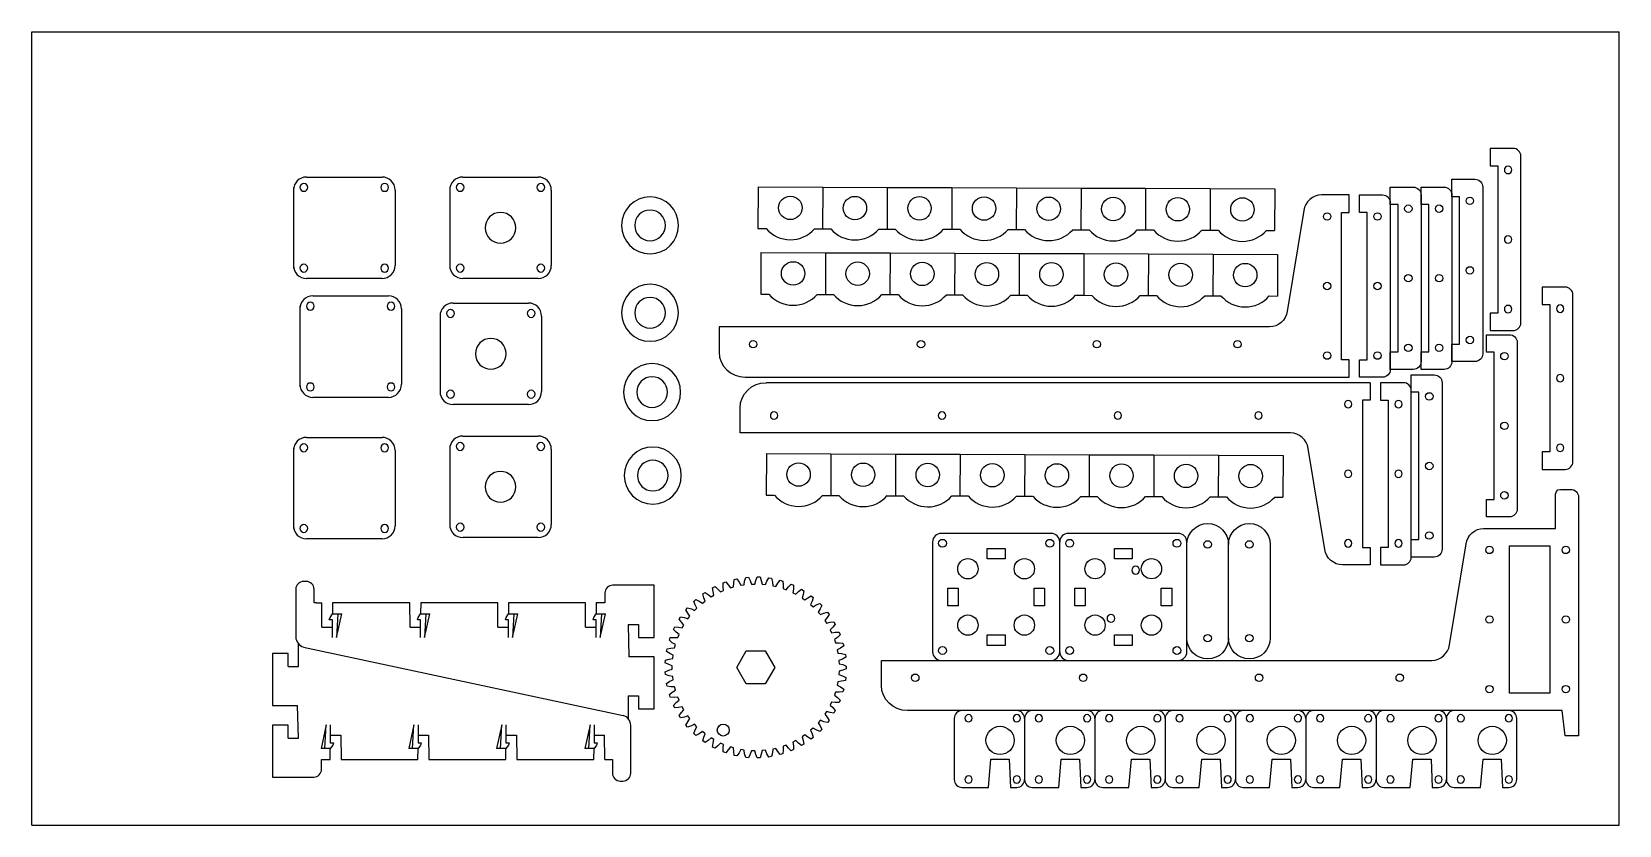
# Model space of a CAD drawing. Extents: x 0 to 610, y 0 to 305.
import ezdxf

# ---------------------------------------------------------------- set-up
doc = ezdxf.new("R2010")
doc.units = 0
doc.layers.add('CUTS', color=1, linetype='Continuous', true_color=0xff0000)
doc.layers.add('laser bed referance', color=3, linetype='Continuous', lineweight=25, true_color=0x00ff00)

msp = doc.modelspace()

# ---------------------------------------------------------------- linework, layer by layer
at = {"layer": 'CUTS'}
for p, q in [((100.5, 245), (100.5, 244)), ((100.5, 244), (100.5, 215)), ((105.5, 249), (134.5, 249)), ((139.5, 244), (139.5, 215)), ((160.5, 245), (160.5, 244)), ((160.5, 244), (160.5, 215)), ((165.5, 249), (194.5, 249)), ((199.5, 244), (199.5, 215)), ((100.5, 215), (100.5, 214)), ((160.5, 215), (160.5, 214)), ((134.5, 210), (105.5, 210)), ((194.5, 210), (165.5, 210)), ((107.96, 203.37), (136.96, 203.37)), ((102.96, 199.37), (102.96, 198.37)), ((102.96, 198.37), (102.96, 169.37)), ((141.96, 198.37), (141.96, 169.37)), ((156.78, 196.59), (156.78, 195.59)), ((156.78, 195.59), (156.78, 166.59)), ((161.78, 200.59), (190.78, 200.59)), ((195.78, 195.59), (195.78, 166.59)), ((102.96, 169.37), (102.96, 168.37)), ((156.78, 166.59), (156.78, 165.59)), ((136.96, 164.37), (107.96, 164.37)), ((190.78, 161.59), (161.78, 161.59)), ((105.5, 149), (134.5, 149)), ((165.5, 149.5), (194.5, 149.5)), ((100.5, 145), (100.5, 144)), ((100.5, 144), (100.5, 115)), ((139.5, 144), (139.5, 115)), ((160.5, 145.5), (160.5, 144.5)), ((160.5, 144.5), (160.5, 115.5)), ((199.5, 144.5), (199.5, 115.5)), ((100.5, 115), (100.5, 114)), ((134.5, 110), (105.5, 110)), ((160.5, 115.5), (160.5, 114.5)), ((194.5, 110.5), (165.5, 110.5))]:
    msp.add_line(p, q, dxfattribs=at)
at = {"layer": 'CUTS', "color": 1, "lineweight": 25, "true_color": 0xff0000}
for p, q in [((278.92, 245.2), (278.87, 229.2)), ((278.92, 245.2), (303.72, 245.11)), ((303.72, 245.11), (303.67, 229.11)), ((303.72, 245.11), (328.52, 245.02)), ((328.52, 245.02), (328.47, 229.02)), ((328.52, 245.02), (353.32, 244.93)), ((353.32, 244.93), (353.27, 228.93)), ((353.32, 244.93), (378.12, 244.84)), ((378.12, 244.84), (378.06, 228.84)), ((378.12, 244.84), (402.92, 244.75)), ((402.92, 244.75), (402.86, 228.75)), ((402.92, 244.75), (427.72, 244.67)), ((427.72, 244.67), (427.66, 228.67)), ((427.72, 244.67), (452.52, 244.58)), ((452.52, 244.58), (452.46, 228.58)), ((452.52, 244.58), (477.32, 244.49)), ((477.32, 244.49), (477.26, 228.49)), ((278.87, 229.2), (281.99, 229.19)), ((300.54, 229.12), (303.67, 229.11)), ((303.67, 229.11), (306.79, 229.1)), ((325.34, 229.03), (328.47, 229.02)), ((328.47, 229.02), (331.59, 229.01)), ((350.14, 228.94), (353.27, 228.93)), ((353.27, 228.93), (356.39, 228.92)), ((374.94, 228.85), (378.06, 228.84)), ((378.06, 228.84), (381.19, 228.83)), ((399.74, 228.77), (402.86, 228.75)), ((402.86, 228.75), (405.99, 228.74)), ((424.54, 228.68), (427.66, 228.67)), ((427.66, 228.67), (430.79, 228.65)), ((449.34, 228.59), (452.46, 228.58)), ((452.46, 228.58), (455.59, 228.57)), ((474.14, 228.5), (477.26, 228.49)), ((280, 220), (279.94, 204)), ((280, 220), (304.8, 219.91)), ((304.8, 219.91), (304.74, 203.91)), ((304.8, 219.91), (329.6, 219.82)), ((329.6, 219.82), (329.54, 203.82)), ((329.6, 219.82), (354.4, 219.73)), ((354.4, 219.73), (354.34, 203.73)), ((354.4, 219.73), (379.2, 219.64)), ((379.2, 219.64), (379.14, 203.65)), ((379.2, 219.64), (404, 219.56)), ((404, 219.56), (403.94, 203.56)), ((404, 219.56), (428.8, 219.47)), ((428.8, 219.47), (428.74, 203.47)), ((428.8, 219.47), (453.6, 219.38)), ((453.6, 219.38), (453.54, 203.38)), ((453.6, 219.38), (478.4, 219.29)), ((478.4, 219.29), (478.34, 203.29)), ((279.94, 204), (283.07, 203.99)), ((301.62, 203.92), (304.74, 203.91)), ((304.74, 203.91), (307.87, 203.9)), ((326.42, 203.83), (329.54, 203.82)), ((329.54, 203.82), (332.66, 203.81)), ((351.22, 203.74), (354.34, 203.73)), ((354.34, 203.73), (357.46, 203.72)), ((376.02, 203.66), (379.14, 203.65)), ((379.14, 203.65), (382.26, 203.63)), ((400.82, 203.57), (403.94, 203.56)), ((403.94, 203.56), (407.06, 203.55)), ((425.62, 203.48), (428.74, 203.47)), ((428.74, 203.47), (431.86, 203.46)), ((450.42, 203.39), (453.54, 203.38)), ((453.54, 203.38), (456.66, 203.37)), ((475.22, 203.3), (478.34, 203.29)), ((513.92, 170), (282.01, 170)), ((282.09, 142.77), (282.03, 126.77)), ((282.09, 142.77), (306.89, 142.68)), ((306.89, 142.68), (306.83, 126.68)), ((306.89, 142.68), (331.69, 142.59)), ((331.69, 142.59), (331.63, 126.59)), ((331.69, 142.59), (356.49, 142.5)), ((356.49, 142.5), (356.43, 126.5)), ((356.49, 142.5), (381.29, 142.41)), ((381.29, 142.41), (381.23, 126.41)), ((381.29, 142.41), (406.08, 142.32)), ((406.08, 142.32), (406.03, 126.32)), ((406.08, 142.32), (430.88, 142.24)), ((430.88, 142.24), (430.83, 126.24)), ((430.88, 142.24), (455.68, 142.15)), ((455.68, 142.15), (455.63, 126.15)), ((455.68, 142.15), (480.48, 142.06)), ((480.48, 142.06), (480.43, 126.06)), ((282.03, 126.77), (285.15, 126.76)), ((303.71, 126.69), (306.83, 126.68)), ((306.83, 126.68), (309.95, 126.67)), ((328.51, 126.6), (331.63, 126.59)), ((331.63, 126.59), (334.75, 126.58)), ((353.31, 126.51), (356.43, 126.5)), ((356.43, 126.5), (359.55, 126.49)), ((378.11, 126.42), (381.23, 126.41)), ((381.23, 126.41), (384.35, 126.4)), ((402.9, 126.34), (406.03, 126.32)), ((406.03, 126.32), (409.15, 126.31)), ((427.7, 126.25), (430.83, 126.24)), ((430.83, 126.24), (433.95, 126.22)), ((452.5, 126.16), (455.63, 126.15)), ((455.63, 126.15), (458.75, 126.14)), ((477.3, 126.07), (480.43, 126.06)), ((239, 92.16), (223.1, 92.16)), ((239, 72.16), (239, 92.16)), ((108.4, 85.46), (108.4, 90.66)), ((109.33, 85.46), (108.4, 85.46)), ((109.33, 85.46), (111.33, 85.46)), ((111.43, 76.07), (111.33, 85.46)), ((115.53, 85.46), (115.46, 81.17)), ((145.17, 85.46), (115.53, 85.46)), ((145.27, 76.07), (145.17, 85.46)), ((149.37, 85.46), (149.3, 81.17)), ((178.93, 85.46), (149.37, 85.46)), ((179.03, 76.07), (178.93, 85.46)), ((183.13, 85.46), (183.06, 81.17)), ((212.58, 85.46), (183.13, 85.46)), ((212.67, 76.07), (212.58, 85.46)), ((111.43, 76.07), (115.43, 76.07)), ((145.27, 76.07), (149.27, 76.07)), ((179.03, 76.07), (183.03, 76.07)), ((212.67, 76.07), (216.67, 76.07)), ((229, 77.16), (233, 77.16)), ((229, 77.16), (229.3, 64.68)), ((233, 77.16), (233, 72.16)), ((102.4, 60.98), (102.4, 69.73)), ((104.3, 68.47), (227.11, 42.18)), ((233, 72.16), (239, 72.16)), ((98.4, 65.98), (92.4, 65.98)), ((92.4, 65.98), (92.4, 45.98)), ((98.4, 60.98), (98.4, 65.98)), ((98.4, 60.98), (102.4, 60.98)), ((239, 64.68), (229.3, 64.68)), ((239, 44.68), (239, 64.68)), ((229, 49.68), (233, 49.68)), ((229, 49.68), (229, 40.93)), ((233, 49.68), (233, 44.68)), ((92.4, 45.98), (102.1, 45.98)), ((102.4, 33.5), (102.1, 45.98)), ((233, 44.68), (239, 44.68)), ((98.4, 38.5), (92.4, 38.5)), ((92.4, 38.5), (92.4, 18.5)), ((98.4, 33.5), (98.4, 38.5)), ((98.4, 33.5), (102.4, 33.5)), ((114.72, 34.59), (118.72, 34.59)), ((118.72, 34.59), (118.82, 25.2)), ((148.36, 34.59), (152.36, 34.59)), ((152.36, 34.59), (152.46, 25.2)), ((182.12, 34.59), (186.12, 34.59)), ((186.12, 34.59), (186.22, 25.2)), ((215.96, 34.59), (219.96, 34.59)), ((220.06, 25.2), (219.96, 34.59)), ((118.82, 25.2), (148.26, 25.2)), ((148.26, 25.2), (148.33, 29.49)), ((152.46, 25.2), (182.03, 25.2)), ((182.03, 25.2), (182.09, 29.49)), ((186.22, 25.2), (215.86, 25.2)), ((215.86, 25.2), (215.94, 29.49)), ((220.06, 25.2), (222.06, 25.2)), ((222.06, 25.2), (223, 25.2)), ((223, 25.2), (223, 20)), ((92.4, 18.5), (108.3, 18.5))]:
    msp.add_line(p, q, dxfattribs=at)
for points in [[(568.82, 260), (560, 260), (560, 253.3), (562.95, 253.3), (562.95, 196.7), (560, 196.7), (560, 190), (568.82, 190)], [(571.82, 193), (571.82, 257), (571.82, 257)], [(530.51, 175.12), (521.69, 175.12), (521.69, 181.82), (524.64, 181.82), (524.64, 238.42), (521.69, 238.42), (521.69, 245.12), (524.6, 245.12), (530.51, 245.12)], [(542.34, 175.12), (533.51, 175.12), (533.51, 181.82), (536.46, 181.82), (536.46, 238.42), (533.51, 238.42), (533.51, 245.12), (536.42, 245.12), (542.34, 245.12)], [(554.17, 178.12), (545.34, 178.12), (545.34, 184.82), (548.29, 184.82), (548.29, 241.42), (545.34, 241.42), (545.34, 248.12), (548.25, 248.12), (554.17, 248.12)], [(557.17, 245.12), (557.17, 181.12), (557.17, 181.12)], [(505.86, 178.82), (502.91, 178.82), (502.91, 235.42), (505.86, 235.42), (505.86, 242.12), (505.86, 242.12), (495.24, 242.12)], [(518.69, 172.12), (509.86, 172.12), (509.86, 178.82), (512.81, 178.82), (512.81, 235.42), (509.86, 235.42), (509.86, 242.12), (512.77, 242.12), (518.69, 242.12)], [(521.69, 239.12), (521.69, 175.12), (521.69, 175.12)], [(533.51, 242.12), (533.51, 178.12), (533.51, 178.12)], [(545.34, 242.12), (545.34, 178.12), (545.34, 178.12)], [(488.47, 236.17), (482.11, 197.35)], [(588.82, 206.7), (580, 206.7), (580, 200), (582.95, 200), (582.95, 143.4), (580, 143.4), (580, 136.7), (588.82, 136.7)], [(591.82, 139.7), (591.82, 203.7), (591.82, 203.7)], [(475.34, 191.4), (467.73, 191.4), (263.95, 191.4)], [(567.42, 118.44), (558.59, 118.44), (558.59, 125.14), (561.54, 125.14), (561.54, 181.74), (558.59, 181.74), (558.59, 188.44), (561.5, 188.44), (567.42, 188.44)], [(570.42, 185.44), (570.42, 121.44), (570.42, 121.44)], [(273.95, 172.12), (505.86, 172.12), (505.86, 178.82), (505.86, 178.82)], [(538.57, 103), (529.74, 103), (529.74, 109.7), (532.69, 109.7), (532.69, 166.3), (529.74, 166.3), (529.74, 173), (532.65, 173), (538.57, 173)], [(513.92, 170), (513.92, 163.3), (510.97, 163.3), (510.97, 106.7), (513.92, 106.7), (513.92, 100), (503.3, 100)], [(526.74, 170), (517.92, 170), (517.92, 163.3), (520.87, 163.3), (520.87, 106.7), (517.92, 106.7), (517.92, 100), (526.74, 100)], [(529.74, 103), (529.74, 167), (529.74, 167)], [(541.57, 170), (541.57, 106), (541.57, 106)], [(483.4, 150.72), (475.79, 150.72), (272.01, 150.72)], [(496.53, 105.95), (490.17, 144.77)], [(587.06, 129.03), (590.98, 129.03)], [(557.53, 114.03), (585.06, 114.03), (585.06, 126.03)], [(593.98, 126.03), (593.98, 111.03), (593.98, 111.03)], [(593.98, 111.03), (593.98, 34.41), (588.77, 34.4), (587.67, 44.03), (339.43, 44.03), (336.25, 44.03)], [(391.41, 112.13), (349.23, 112.12)], [(440.23, 112.13), (398.05, 112.12)], [(345.92, 108.8), (345.92, 66.62)], [(366.93, 106.32), (373.73, 106.32), (373.73, 102.32), (366.93, 102.32), (366.93, 106.32), (366.93, 106.32)], [(394.74, 66.63), (394.73, 108.81)], [(415.75, 106.32), (422.55, 106.32), (422.55, 102.32), (415.75, 102.32), (415.75, 106.32), (415.75, 106.32)], [(443.56, 66.63), (443.55, 108.81)], [(459.56, 71.88), (459.56, 107.88)], [(475.56, 107.88), (475.56, 71.88), (475.56, 71.88)], [(544.4, 69.26), (550.76, 108.08)], [(567.43, 107.33), (582.88, 107.33), (582.88, 50.73), (567.43, 50.73), (567.43, 107.33), (567.43, 107.33)], [(105.4, 93.66), (104.39, 93.66)], [(312.78, 61.15), (312.78, 60.1), (311.41, 59.55), (310.03, 59.21), (309.95, 57.94), (311.27, 57.42), (312.57, 56.7), (312.43, 55.66), (311, 55.29), (309.59, 55.13), (309.34, 53.87), (310.59, 53.19), (311.78, 52.32), (311.51, 51.29), (310.04, 51.12), (308.62, 51.14), (308.22, 49.92), (309.37, 49.09), (310.44, 48.07), (310.05, 47.09), (308.57, 47.1), (307.16, 47.3), (306.6, 46.15), (307.64, 45.17), (308.57, 44.02), (308.05, 43.1), (306.59, 43.3), (305.22, 43.68), (304.52, 42.61), (305.42, 41.51), (306.2, 40.25), (305.56, 39.41), (304.14, 39.79), (302.83, 40.34), (302, 39.37), (302.75, 38.16), (303.36, 36.81), (302.62, 36.06), (301.26, 36.62), (300.03, 37.33), (299.08, 36.48), (299.67, 35.18), (300.11, 33.77), (299.28, 33.11), (298, 33.85), (296.87, 34.71), (295.82, 33.98), (296.24, 32.62), (296.49, 31.16), (295.59, 30.62), (294.41, 31.51), (293.4, 32.51), (292.27, 31.92), (292.51, 30.52), (292.57, 29.04), (291.6, 28.62), (290.55, 29.65), (289.68, 30.77), (288.48, 30.33), (288.54, 28.91), (288.41, 27.44), (287.4, 27.14), (286.49, 28.3), (285.76, 29.53), (284.52, 29.24), (284.4, 27.83), (284.08, 26.38), (283.04, 26.21), (282.28, 27.49), (281.72, 28.79), (280.45, 28.67), (280.15, 27.28), (279.65, 25.89), (278.6, 25.85), (278.01, 27.21), (277.62, 28.58), (276.35, 28.62), (275.87, 27.28), (275.2, 25.96), (274.15, 26.06), (273.74, 27.49), (273.53, 28.89), (272.27, 29.1), (271.62, 27.83), (270.79, 26.61), (269.76, 26.84), (269.54, 28.3), (269.51, 29.72), (268.28, 30.09), (267.48, 28.91), (266.5, 27.81), (265.51, 28.17), (265.47, 29.65), (265.62, 31.07), (264.46, 31.58), (263.51, 30.52), (262.39, 29.55), (261.46, 30.04), (261.61, 31.51), (261.95, 32.89), (260.85, 33.56), (259.78, 32.62), (258.55, 31.8), (257.68, 32.41), (258.03, 33.85), (258.53, 35.17), (257.53, 35.97), (256.35, 35.18), (255.02, 34.53), (254.24, 35.24), (254.77, 36.62), (255.44, 37.87), (254.55, 38.79), (253.28, 38.16), (251.87, 37.68), (251.19, 38.49), (251.89, 39.79), (252.71, 40.95), (251.95, 41.97), (250.61, 41.51), (249.16, 41.21), (248.58, 42.1), (249.44, 43.3), (250.4, 44.34), (249.78, 45.46), (248.39, 45.17), (246.91, 45.06), (246.45, 46.01), (247.46, 47.1), (248.55, 48.01), (248.07, 49.19), (246.65, 49.09), (245.18, 49.17), (244.84, 50.17), (245.98, 51.12), (247.18, 51.88), (246.85, 53.12), (245.43, 53.19), (243.98, 53.46), (243.78, 54.5), (245.03, 55.29), (246.31, 55.89), (246.15, 57.16), (244.75, 57.42), (243.34, 57.87), (243.28, 58.93), (244.61, 59.55), (245.97, 59.99), (245.97, 61.26), (244.61, 61.7), (243.28, 62.33), (243.34, 63.38), (244.75, 63.83), (246.15, 64.09), (246.31, 65.36), (245.03, 65.96), (243.78, 66.76), (243.98, 67.79), (245.43, 68.06), (246.85, 68.14), (247.18, 69.37), (245.98, 70.13), (244.84, 71.08), (245.18, 72.08), (246.65, 72.17), (248.07, 72.06), (248.55, 73.24), (247.46, 74.15), (246.45, 75.24), (246.91, 76.19), (248.39, 76.08), (249.78, 75.79), (250.4, 76.91), (249.44, 77.95), (248.58, 79.15), (249.16, 80.04), (250.61, 79.74), (251.95, 79.28), (252.71, 80.3), (251.89, 81.46), (251.19, 82.77), (251.87, 83.57), (253.28, 83.09), (254.55, 82.46), (255.44, 83.38), (254.77, 84.63), (254.24, 86.01), (255.02, 86.72), (256.35, 86.07), (257.53, 85.28), (258.53, 86.08), (258.03, 87.4), (257.68, 88.84), (258.55, 89.45), (259.78, 88.63), (260.85, 87.7), (261.95, 88.36), (261.61, 89.74), (261.46, 91.21), (262.39, 91.7), (263.51, 90.73), (264.46, 89.67), (265.62, 90.19), (265.47, 91.6), (265.51, 93.08), (266.5, 93.44), (267.48, 92.34), (268.28, 91.16), (269.51, 91.53), (269.54, 92.95), (269.76, 94.41), (270.79, 94.65), (271.62, 93.42), (272.27, 92.16), (273.53, 92.36), (273.74, 93.77), (274.15, 95.19), (275.2, 95.29), (275.87, 93.97), (276.35, 92.63), (277.62, 92.67), (278.01, 94.04), (278.6, 95.4), (279.65, 95.37), (280.15, 93.97), (280.45, 92.58), (281.72, 92.46), (282.28, 93.77), (283.04, 95.04), (284.08, 94.87), (284.4, 93.42), (284.52, 92.01), (285.76, 91.72), (286.49, 92.95), (287.4, 94.11), (288.41, 93.81), (288.54, 92.34), (288.48, 90.92), (289.68, 90.48), (290.55, 91.6), (291.6, 92.64), (292.57, 92.21), (292.51, 90.73), (292.27, 89.33), (293.4, 88.74), (294.41, 89.74), (295.59, 90.64), (296.49, 90.09), (296.24, 88.63), (295.82, 87.27), (296.87, 86.54), (298, 87.4), (299.28, 88.14), (300.11, 87.48), (299.67, 86.07), (299.08, 84.78), (300.03, 83.92), (301.26, 84.63), (302.62, 85.2), (303.36, 84.44), (302.75, 83.09), (302, 81.88), (302.83, 80.91), (304.14, 81.46), (305.56, 81.85), (306.2, 81), (305.42, 79.74), (304.52, 78.64), (305.22, 77.57), (306.59, 77.95), (308.05, 78.15), (308.57, 77.23), (307.64, 76.08), (306.6, 75.11), (307.16, 73.95), (308.57, 74.15), (310.05, 74.16), (310.44, 73.19), (309.37, 72.17), (308.22, 71.33), (308.62, 70.12), (310.04, 70.13), (311.51, 69.96), (311.78, 68.94), (310.59, 68.06), (309.34, 67.38), (309.59, 66.12), (311, 65.96), (312.43, 65.6), (312.57, 64.55), (311.27, 63.83), (309.95, 63.32), (310.03, 62.04), (311.41, 61.7), (312.78, 61.15)], [(101.39, 90.66), (101.39, 89.96)], [(220.1, 89.17), (220.1, 85.46), (216.77, 85.46), (216.74, 81.17)], [(351.72, 91.11), (355.72, 91.11), (355.72, 84.31), (351.72, 84.31), (351.72, 91.11), (351.72, 91.11)], [(388.93, 84.3), (384.93, 84.31), (384.93, 91.11), (388.93, 91.12), (388.93, 84.3), (388.93, 84.3)], [(400.55, 91.11), (404.54, 91.11), (404.54, 84.31), (400.55, 84.31), (400.55, 91.11), (400.55, 91.11)], [(433.75, 91.11), (437.75, 91.11), (437.75, 84.31), (433.75, 84.31), (433.75, 91.11), (433.75, 91.11)], [(101.39, 82.46), (101.39, 81.76)], [(115.46, 72.13), (115.46, 78.97), (114.26, 78.97), (114.54, 79.86), (115.46, 81.17), (117.52, 81.17), (117.02, 72.13), (119.03, 81.17)], [(117.52, 81.17), (119.03, 81.17)], [(149.3, 72.13), (149.3, 78.97), (148.1, 78.97), (148.38, 79.86), (149.3, 81.17), (151.36, 81.17), (150.86, 72.13), (152.87, 81.17)], [(151.36, 81.17), (152.87, 81.17)], [(183.06, 72.13), (183.06, 78.97), (181.86, 78.97), (182.15, 79.86), (183.06, 81.17), (185.12, 81.17), (184.62, 72.13), (186.63, 81.17)], [(185.12, 81.17), (186.63, 81.17)], [(216.74, 72.13), (216.74, 78.97), (215.54, 78.97), (215.83, 79.86), (216.74, 81.17), (218.8, 81.17), (218.3, 72.13), (220.31, 81.17)], [(218.8, 81.17), (220.31, 81.17)], [(101.39, 75.76), (101.39, 72.27)], [(366.93, 73.11), (373.73, 73.11), (373.73, 69.11), (366.93, 69.11), (366.93, 73.11), (366.93, 73.11)], [(415.74, 69.11), (415.75, 73.11), (422.55, 73.11), (422.55, 69.11), (415.74, 69.11), (415.74, 69.11)], [(274.36, 54.28), (270.7, 60.63), (274.36, 66.98), (281.69, 66.98), (285.36, 60.63), (281.69, 54.28), (274.36, 54.28), (274.36, 54.28)], [(326.25, 53.67), (326.25, 63.31), (537.63, 63.31)], [(114.65, 38.53), (114.65, 31.69), (115.85, 31.69), (115.57, 30.81), (114.65, 29.49), (112.59, 29.49), (113.09, 38.53), (111.08, 29.49)], [(148.33, 38.53), (148.33, 31.69), (149.53, 31.69), (149.25, 30.81), (148.33, 29.49), (146.27, 29.49), (146.77, 38.53), (144.76, 29.49)], [(182.09, 38.53), (182.09, 31.69), (183.29, 31.69), (183.01, 30.81), (182.09, 29.49), (180.04, 29.49), (180.54, 38.53), (178.52, 29.49)], [(215.93, 38.53), (215.93, 31.69), (217.14, 31.69), (216.85, 30.81), (215.94, 29.49), (213.88, 29.49), (214.38, 38.53), (212.37, 29.49)], [(230, 34.9), (230, 38.39)], [(354.24, 41.03), (354.24, 17.56)], [(381.24, 41.03), (381.24, 17.56)], [(408.24, 41.03), (408.24, 17.56)], [(435.23, 41.03), (435.23, 17.56)], [(462.23, 41.03), (462.23, 17.56)], [(489.22, 41.03), (489.22, 17.56)], [(516.22, 41.03), (516.22, 17.56)], [(543.22, 41.03), (543.22, 17.56)], [(570.21, 17.56), (570.21, 41.03)], [(112.59, 29.49), (111.08, 29.49)], [(111.3, 21.5), (111.3, 25.2), (114.62, 25.2), (114.65, 29.49)], [(146.27, 29.49), (144.76, 29.49)], [(180.04, 29.49), (178.52, 29.49)], [(213.88, 29.49), (212.37, 29.49)], [(230, 28.2), (230, 28.91)], [(357.24, 14.56), (367.34, 14.56), (368.34, 25.41), (375.34, 25.41), (375.34, 25.41), (375.84, 14.56), (378.24, 14.56)], [(384.24, 14.56), (394.34, 14.56), (395.34, 25.41), (402.34, 25.41), (402.34, 25.41), (402.84, 14.56), (405.24, 14.56)], [(411.24, 14.56), (421.33, 14.56), (422.33, 25.41), (429.33, 25.41), (429.83, 14.56), (432.23, 14.56)], [(438.23, 14.56), (448.33, 14.56), (449.33, 25.41), (456.33, 25.41), (456.33, 25.41), (456.83, 14.56), (459.23, 14.56)], [(465.23, 14.56), (475.32, 14.56), (476.32, 25.41), (483.32, 25.41), (483.32, 25.41), (483.82, 14.56), (486.22, 14.56)], [(492.22, 14.56), (502.32, 14.56), (503.32, 25.41), (510.32, 25.41), (510.32, 25.41), (510.82, 14.56), (513.22, 14.56)], [(519.22, 14.56), (529.32, 14.56), (530.32, 25.41), (537.32, 25.41), (537.32, 25.41), (537.82, 14.56), (540.22, 14.56)], [(546.22, 14.56), (556.31, 14.56), (557.31, 25.41), (564.31, 25.41), (564.31, 25.41), (564.81, 14.56), (567.21, 14.56)], [(230, 20), (230, 20.7)], [(226, 17), (227, 17)]]:
    msp.add_lwpolyline(points, dxfattribs=at)
for centre in [(291.3, 237.15), (316.09, 237.06), (340.89, 236.98), (365.69, 236.89), (390.49, 236.8), (415.29, 236.71), (440.09, 236.62), (464.89, 236.53), (292.37, 211.96), (317.17, 211.87), (341.97, 211.78), (366.77, 211.69), (391.57, 211.6), (416.37, 211.51), (441.17, 211.42), (465.97, 211.33), (294.46, 134.72), (319.26, 134.64), (344.06, 134.55), (368.86, 134.46), (393.66, 134.37), (418.46, 134.28), (443.26, 134.19), (468.05, 134.1)]:
    msp.add_circle(centre, 4.5, dxfattribs=at)
at = {"layer": 'CUTS'}
for centre, start, end in [((105.5, 244), 90, 180), ((134.5, 244), 0, 90), ((165.5, 244), 90, 180), ((194.5, 244), 0, 90), ((105.5, 215), 180, 270), ((134.5, 215), 270, 0), ((165.5, 215), 180, 270), ((194.5, 215), 270, 0), ((107.96, 198.37), 90, 180), ((136.96, 198.37), 0, 90), ((161.78, 195.59), 90, 180), ((190.78, 195.59), 0, 90), ((107.96, 169.37), 180, 270), ((136.96, 169.37), 270, 0), ((161.78, 166.59), 180, 270), ((190.78, 166.59), 270, 0), ((105.5, 144), 90, 180), ((134.5, 144), 0, 90), ((165.5, 144.5), 90, 180), ((194.5, 144.5), 0, 90), ((105.5, 115), 180, 270), ((134.5, 115), 270, 0), ((165.5, 115.5), 180, 270), ((194.5, 115.5), 270, 0)]:
    msp.add_arc(centre, 5, start, end, dxfattribs=at)
at = {"layer": 'CUTS', "color": 1, "lineweight": 25, "true_color": 0xff0000}
for centre in [(291.3, 237.15), (316.09, 237.06), (340.89, 236.98), (365.69, 236.89), (390.49, 236.8), (415.29, 236.71), (440.09, 236.62), (464.89, 236.53), (292.37, 211.96), (317.17, 211.87), (341.97, 211.78), (366.77, 211.69), (391.57, 211.6), (416.37, 211.51), (441.17, 211.42), (465.97, 211.33), (294.46, 134.72), (319.26, 134.64), (344.06, 134.55), (368.86, 134.46), (393.66, 134.37), (418.46, 134.28), (443.26, 134.19), (468.05, 134.1)]:
    msp.add_arc(centre, 12.25, 220.56772, 319.02211, dxfattribs=at)
for points in [[(571.82, 257), (571.82, 258.65), (570.48, 260), (568.82, 260)], [(566.91, 253.15), (566.12, 253.15), (565.48, 252.51), (565.48, 251.72)], [(565.48, 251.72), (565.48, 250.94), (566.12, 250.3), (566.91, 250.3)], [(568.33, 251.72), (568.33, 252.51), (567.7, 253.15), (566.91, 253.15)], [(566.91, 250.3), (567.7, 250.3), (568.33, 250.94), (568.33, 251.72)], [(104.5, 246.5), (103.67, 246.5), (103, 245.83), (103, 245)], [(103, 245), (103, 244.17), (103.67, 243.5), (104.5, 243.5)], [(106, 245), (106, 245.83), (105.33, 246.5), (104.5, 246.5)], [(104.5, 243.5), (105.33, 243.5), (106, 244.17), (106, 245)], [(135.5, 246.5), (134.67, 246.5), (134, 245.83), (134, 245)], [(134, 245), (134, 244.17), (134.67, 243.5), (135.5, 243.5)], [(137, 245), (137, 245.83), (136.33, 246.5), (135.5, 246.5)], [(135.5, 243.5), (136.33, 243.5), (137, 244.17), (137, 245)], [(164.5, 246.5), (163.67, 246.5), (163, 245.83), (163, 245)], [(163, 245), (163, 244.17), (163.67, 243.5), (164.5, 243.5)], [(166, 245), (166, 245.83), (165.33, 246.5), (164.5, 246.5)], [(164.5, 243.5), (165.33, 243.5), (166, 244.17), (166, 245)], [(195.5, 246.5), (194.67, 246.5), (194, 245.83), (194, 245)], [(194, 245), (194, 244.17), (194.67, 243.5), (195.5, 243.5)], [(197, 245), (197, 245.83), (196.33, 246.5), (195.5, 246.5)], [(195.5, 243.5), (196.33, 243.5), (197, 244.17), (197, 245)], [(530.51, 245.12), (532.16, 245.12), (533.51, 243.77), (533.51, 242.12)], [(542.34, 245.12), (543.99, 245.12), (545.34, 243.77), (545.34, 242.12)], [(554.17, 248.12), (555.82, 248.12), (557.17, 246.77), (557.17, 245.12)], [(237.43, 241.37), (231.39, 241.37), (226.48, 236.47), (226.48, 230.42)], [(248.38, 230.42), (248.38, 236.47), (243.48, 241.37), (237.43, 241.37)], [(495.24, 242.12), (491.94, 242.12), (488.89, 239.44), (488.47, 236.17)], [(518.69, 242.12), (520.34, 242.12), (521.69, 240.77), (521.69, 239.12)], [(527.17, 236.85), (527.17, 237.63), (527.81, 238.27), (528.6, 238.27)], [(528.6, 238.27), (529.38, 238.27), (530.02, 237.63), (530.02, 236.85)], [(539, 236.85), (539, 237.63), (539.64, 238.27), (540.42, 238.27)], [(540.42, 238.27), (541.21, 238.27), (541.85, 237.63), (541.85, 236.85)], [(550.83, 239.85), (550.83, 240.63), (551.46, 241.27), (552.25, 241.27)], [(552.25, 238.42), (551.46, 238.42), (550.83, 239.06), (550.83, 239.85)], [(552.25, 241.27), (553.04, 241.27), (553.68, 240.63), (553.68, 239.85)], [(553.68, 239.85), (553.68, 239.06), (553.04, 238.42), (552.25, 238.42)], [(180, 235.4), (176.74, 235.4), (174.1, 232.76), (174.1, 229.5)], [(185.9, 229.5), (185.9, 232.76), (183.26, 235.4), (180, 235.4)], [(237.43, 236.32), (234.17, 236.32), (231.53, 233.68), (231.53, 230.42)], [(243.33, 230.42), (243.33, 233.68), (240.69, 236.32), (237.43, 236.32)], [(496.03, 233.85), (496.03, 234.63), (496.66, 235.27), (497.45, 235.27)], [(497.45, 232.42), (496.66, 232.42), (496.03, 233.06), (496.03, 233.85)], [(497.45, 235.27), (498.24, 235.27), (498.88, 234.63), (498.88, 233.85)], [(498.88, 233.85), (498.88, 233.06), (498.24, 232.42), (497.45, 232.42)], [(515.34, 233.85), (515.34, 234.63), (515.98, 235.27), (516.77, 235.27)], [(516.77, 232.42), (515.98, 232.42), (515.34, 233.06), (515.34, 233.85)], [(516.77, 235.27), (517.56, 235.27), (518.19, 234.63), (518.19, 233.85)], [(518.19, 233.85), (518.19, 233.06), (517.56, 232.42), (516.77, 232.42)], [(528.6, 235.42), (527.81, 235.42), (527.17, 236.06), (527.17, 236.85)], [(530.02, 236.85), (530.02, 236.06), (529.38, 235.42), (528.6, 235.42)], [(540.42, 235.42), (539.64, 235.42), (539, 236.06), (539, 236.85)], [(541.85, 236.85), (541.85, 236.06), (541.21, 235.42), (540.42, 235.42)], [(174.1, 229.5), (174.1, 226.24), (176.74, 223.6), (180, 223.6)], [(180, 223.6), (183.26, 223.6), (185.9, 226.24), (185.9, 229.5)], [(226.48, 230.42), (226.48, 224.38), (231.39, 219.47), (237.43, 219.47)], [(231.53, 230.42), (231.53, 227.17), (234.17, 224.52), (237.43, 224.52)], [(237.43, 219.47), (243.48, 219.47), (248.38, 224.38), (248.38, 230.42)], [(237.43, 224.52), (240.69, 224.52), (243.33, 227.17), (243.33, 230.42)], [(566.91, 226.42), (566.12, 226.42), (565.48, 225.79), (565.48, 225)], [(568.33, 225), (568.33, 225.79), (567.7, 226.42), (566.91, 226.42)], [(565.48, 225), (565.48, 224.21), (566.12, 223.57), (566.91, 223.57)], [(566.91, 223.57), (567.7, 223.57), (568.33, 224.21), (568.33, 225)], [(104.5, 215.5), (103.67, 215.5), (103, 214.83), (103, 214)], [(103, 214), (103, 213.17), (103.67, 212.5), (104.5, 212.5)], [(106, 214), (106, 214.83), (105.33, 215.5), (104.5, 215.5)], [(104.5, 212.5), (105.33, 212.5), (106, 213.17), (106, 214)], [(135.5, 215.5), (134.67, 215.5), (134, 214.83), (134, 214)], [(134, 214), (134, 213.17), (134.67, 212.5), (135.5, 212.5)], [(137, 214), (137, 214.83), (136.33, 215.5), (135.5, 215.5)], [(135.5, 212.5), (136.33, 212.5), (137, 213.17), (137, 214)], [(164.5, 215.5), (163.67, 215.5), (163, 214.83), (163, 214)], [(163, 214), (163, 213.17), (163.67, 212.5), (164.5, 212.5)], [(166, 214), (166, 214.83), (165.33, 215.5), (164.5, 215.5)], [(164.5, 212.5), (165.33, 212.5), (166, 213.17), (166, 214)], [(195.5, 215.5), (194.67, 215.5), (194, 214.83), (194, 214)], [(194, 214), (194, 213.17), (194.67, 212.5), (195.5, 212.5)], [(197, 214), (197, 214.83), (196.33, 215.5), (195.5, 215.5)], [(195.5, 212.5), (196.33, 212.5), (197, 213.17), (197, 214)], [(550.83, 213.12), (550.83, 213.91), (551.46, 214.55), (552.25, 214.55)], [(552.25, 214.55), (553.04, 214.55), (553.68, 213.91), (553.68, 213.12)], [(237.43, 207.79), (231.39, 207.79), (226.48, 202.89), (226.48, 196.84)], [(248.38, 196.84), (248.38, 202.89), (243.48, 207.79), (237.43, 207.79)], [(496.03, 207.12), (496.03, 207.91), (496.66, 208.55), (497.45, 208.55)], [(497.45, 208.55), (498.24, 208.55), (498.88, 207.91), (498.88, 207.12)], [(515.34, 207.12), (515.34, 207.91), (515.98, 208.55), (516.77, 208.55)], [(516.77, 208.55), (517.56, 208.55), (518.19, 207.91), (518.19, 207.12)], [(527.17, 210.12), (527.17, 210.91), (527.81, 211.55), (528.6, 211.55)], [(528.6, 208.7), (527.81, 208.7), (527.17, 209.33), (527.17, 210.12)], [(528.6, 211.55), (529.38, 211.55), (530.02, 210.91), (530.02, 210.12)], [(530.02, 210.12), (530.02, 209.33), (529.38, 208.7), (528.6, 208.7)], [(539, 210.12), (539, 210.91), (539.64, 211.55), (540.42, 211.55)], [(540.42, 208.7), (539.64, 208.7), (539, 209.33), (539, 210.12)], [(540.42, 211.55), (541.21, 211.55), (541.85, 210.91), (541.85, 210.12)], [(541.85, 210.12), (541.85, 209.33), (541.21, 208.7), (540.42, 208.7)], [(552.25, 211.7), (551.46, 211.7), (550.83, 212.33), (550.83, 213.12)], [(553.68, 213.12), (553.68, 212.33), (553.04, 211.7), (552.25, 211.7)], [(237.43, 202.74), (234.17, 202.74), (231.53, 200.1), (231.53, 196.84)], [(243.33, 196.84), (243.33, 200.1), (240.69, 202.74), (237.43, 202.74)], [(497.45, 205.7), (496.66, 205.7), (496.03, 206.33), (496.03, 207.12)], [(498.88, 207.12), (498.88, 206.33), (498.24, 205.7), (497.45, 205.7)], [(516.77, 205.7), (515.98, 205.7), (515.34, 206.33), (515.34, 207.12)], [(518.19, 207.12), (518.19, 206.33), (517.56, 205.7), (516.77, 205.7)], [(591.82, 203.7), (591.82, 205.35), (590.48, 206.7), (588.82, 206.7)], [(106.96, 200.87), (106.13, 200.87), (105.46, 200.2), (105.46, 199.37)], [(105.46, 199.37), (105.46, 198.55), (106.13, 197.87), (106.96, 197.87)], [(108.46, 199.37), (108.46, 200.2), (107.79, 200.87), (106.96, 200.87)], [(106.96, 197.87), (107.79, 197.87), (108.46, 198.55), (108.46, 199.37)], [(137.96, 200.87), (137.13, 200.87), (136.46, 200.2), (136.46, 199.37)], [(136.46, 199.37), (136.46, 198.55), (137.13, 197.87), (137.96, 197.87)], [(139.46, 199.37), (139.46, 200.2), (138.79, 200.87), (137.96, 200.87)], [(137.96, 197.87), (138.79, 197.87), (139.46, 198.55), (139.46, 199.37)], [(160.78, 198.09), (159.95, 198.09), (159.28, 197.42), (159.28, 196.59)], [(159.28, 196.59), (159.28, 195.76), (159.95, 195.09), (160.78, 195.09)], [(162.28, 196.59), (162.28, 197.42), (161.61, 198.09), (160.78, 198.09)], [(160.78, 195.09), (161.61, 195.09), (162.28, 195.76), (162.28, 196.59)], [(191.78, 198.09), (190.95, 198.09), (190.28, 197.42), (190.28, 196.59)], [(190.28, 196.59), (190.28, 195.76), (190.95, 195.09), (191.78, 195.09)], [(193.28, 196.59), (193.28, 197.42), (192.61, 198.09), (191.78, 198.09)], [(191.78, 195.09), (192.61, 195.09), (193.28, 195.76), (193.28, 196.59)], [(226.48, 196.84), (226.48, 190.8), (231.39, 185.9), (237.43, 185.9)], [(231.53, 196.84), (231.53, 193.59), (234.17, 190.95), (237.43, 190.95)], [(237.43, 185.9), (243.48, 185.9), (248.38, 190.8), (248.38, 196.84)], [(237.43, 190.95), (240.69, 190.95), (243.33, 193.59), (243.33, 196.84)], [(482.11, 197.35), (481.68, 194.08), (478.64, 191.4), (475.34, 191.4)], [(566.91, 199.7), (566.12, 199.7), (565.48, 199.06), (565.48, 198.27)], [(565.48, 198.27), (565.48, 197.49), (566.12, 196.85), (566.91, 196.85)], [(568.33, 198.27), (568.33, 199.06), (567.7, 199.7), (566.91, 199.7)], [(566.91, 196.85), (567.7, 196.85), (568.33, 197.49), (568.33, 198.27)], [(586.91, 199.85), (586.12, 199.85), (585.48, 199.21), (585.48, 198.42)], [(585.48, 198.42), (585.48, 197.64), (586.12, 197), (586.91, 197)], [(588.33, 198.42), (588.33, 199.21), (587.7, 199.85), (586.91, 199.85)], [(586.91, 197), (587.7, 197), (588.33, 197.64), (588.33, 198.42)], [(263.95, 191.4), (263.95, 191.4), (263.95, 187.06), (263.95, 181.76)], [(568.82, 190), (570.48, 190), (571.82, 191.35), (571.82, 193)], [(176.28, 186.99), (173.02, 186.99), (170.38, 184.35), (170.38, 181.09)], [(182.18, 181.09), (182.18, 184.35), (179.54, 186.99), (176.28, 186.99)], [(275.57, 184.76), (275.57, 185.55), (276.21, 186.18), (277, 186.18)], [(277, 183.34), (276.21, 183.34), (275.57, 183.97), (275.57, 184.76)], [(277, 186.18), (277.78, 186.18), (278.42, 185.55), (278.42, 184.76)], [(278.42, 184.76), (278.42, 183.97), (277.78, 183.34), (277, 183.34)], [(340.04, 184.76), (340.04, 185.55), (340.68, 186.18), (341.47, 186.18)], [(341.47, 183.34), (340.68, 183.34), (340.04, 183.97), (340.04, 184.76)], [(341.47, 186.18), (342.26, 186.18), (342.89, 185.55), (342.89, 184.76)], [(342.89, 184.76), (342.89, 183.97), (342.26, 183.34), (341.47, 183.34)], [(407.58, 184.76), (407.58, 185.55), (408.22, 186.18), (409, 186.18)], [(409, 183.34), (408.22, 183.34), (407.58, 183.97), (407.58, 184.76)], [(409, 186.18), (409.79, 186.18), (410.43, 185.55), (410.43, 184.76)], [(410.43, 184.76), (410.43, 183.97), (409.79, 183.34), (409, 183.34)], [(461.59, 184.76), (461.59, 185.55), (462.22, 186.18), (463.01, 186.18)], [(463.01, 183.34), (462.22, 183.34), (461.59, 183.97), (461.59, 184.76)], [(463.01, 186.18), (463.8, 186.18), (464.44, 185.55), (464.44, 184.76)], [(464.44, 184.76), (464.44, 183.97), (463.8, 183.34), (463.01, 183.34)], [(527.17, 183.4), (527.17, 184.18), (527.81, 184.82), (528.6, 184.82)], [(528.6, 181.97), (527.81, 181.97), (527.17, 182.61), (527.17, 183.4)], [(528.6, 184.82), (529.38, 184.82), (530.02, 184.18), (530.02, 183.4)], [(530.02, 183.4), (530.02, 182.61), (529.38, 181.97), (528.6, 181.97)], [(539, 183.4), (539, 184.18), (539.64, 184.82), (540.42, 184.82)], [(540.42, 181.97), (539.64, 181.97), (539, 182.61), (539, 183.4)], [(540.42, 184.82), (541.21, 184.82), (541.85, 184.18), (541.85, 183.4)], [(541.85, 183.4), (541.85, 182.61), (541.21, 181.97), (540.42, 181.97)], [(550.83, 186.4), (550.83, 187.18), (551.46, 187.82), (552.25, 187.82)], [(552.25, 184.97), (551.46, 184.97), (550.83, 185.61), (550.83, 186.4)], [(552.25, 187.82), (553.04, 187.82), (553.68, 187.18), (553.68, 186.4)], [(553.68, 186.4), (553.68, 185.61), (553.04, 184.97), (552.25, 184.97)], [(567.42, 188.44), (569.07, 188.44), (570.42, 187.09), (570.42, 185.44)], [(170.38, 181.09), (170.38, 177.83), (173.02, 175.19), (176.28, 175.19)], [(176.28, 175.19), (179.54, 175.19), (182.18, 177.83), (182.18, 181.09)], [(238.21, 177.32), (232.16, 177.32), (227.26, 172.41), (227.26, 166.37)], [(249.16, 166.37), (249.16, 172.41), (244.26, 177.32), (238.21, 177.32)], [(263.95, 181.76), (263.95, 176.46), (268.45, 172.12), (273.95, 172.12)], [(496.03, 180.4), (496.03, 181.18), (496.66, 181.82), (497.45, 181.82)], [(497.45, 178.97), (496.66, 178.97), (496.03, 179.61), (496.03, 180.4)], [(497.45, 181.82), (498.24, 181.82), (498.88, 181.18), (498.88, 180.4)], [(498.88, 180.4), (498.88, 179.61), (498.24, 178.97), (497.45, 178.97)], [(515.34, 180.4), (515.34, 181.18), (515.98, 181.82), (516.77, 181.82)], [(516.77, 178.97), (515.98, 178.97), (515.34, 179.61), (515.34, 180.4)], [(516.77, 181.82), (517.56, 181.82), (518.19, 181.18), (518.19, 180.4)], [(518.19, 180.4), (518.19, 179.61), (517.56, 178.97), (516.77, 178.97)], [(533.51, 178.12), (533.51, 176.47), (532.16, 175.12), (530.51, 175.12)], [(545.34, 178.12), (545.34, 176.47), (543.99, 175.12), (542.34, 175.12)], [(557.17, 181.12), (557.17, 179.47), (555.82, 178.12), (554.17, 178.12)], [(564.07, 180.17), (564.07, 180.95), (564.71, 181.59), (565.5, 181.59)], [(565.5, 178.74), (564.71, 178.74), (564.07, 179.38), (564.07, 180.17)], [(565.5, 181.59), (566.29, 181.59), (566.92, 180.95), (566.92, 180.17)], [(566.92, 180.17), (566.92, 179.38), (566.29, 178.74), (565.5, 178.74)], [(238.21, 172.27), (234.95, 172.27), (232.31, 169.62), (232.31, 166.37)], [(244.11, 166.37), (244.11, 169.62), (241.47, 172.27), (238.21, 172.27)], [(521.69, 175.12), (521.69, 173.47), (520.34, 172.12), (518.69, 172.12)], [(538.57, 173), (540.22, 173), (541.57, 171.65), (541.57, 170)], [(586.91, 173.12), (586.12, 173.12), (585.48, 172.49), (585.48, 171.7)], [(585.48, 171.7), (585.48, 170.91), (586.12, 170.28), (586.91, 170.28)], [(588.33, 171.7), (588.33, 172.49), (587.7, 173.12), (586.91, 173.12)], [(586.91, 170.28), (587.7, 170.28), (588.33, 170.91), (588.33, 171.7)], [(106.96, 169.87), (106.13, 169.87), (105.46, 169.2), (105.46, 168.37)], [(105.46, 168.37), (105.46, 167.55), (106.13, 166.87), (106.96, 166.87)], [(108.46, 168.37), (108.46, 169.2), (107.79, 169.87), (106.96, 169.87)], [(106.96, 166.87), (107.79, 166.87), (108.46, 167.55), (108.46, 168.37)], [(137.96, 169.87), (137.13, 169.87), (136.46, 169.2), (136.46, 168.37)], [(136.46, 168.37), (136.46, 167.55), (137.13, 166.87), (137.96, 166.87)], [(139.46, 168.37), (139.46, 169.2), (138.79, 169.87), (137.96, 169.87)], [(137.96, 166.87), (138.79, 166.87), (139.46, 167.55), (139.46, 168.37)], [(160.78, 167.09), (159.95, 167.09), (159.28, 166.42), (159.28, 165.59)], [(159.28, 165.59), (159.28, 164.76), (159.95, 164.09), (160.78, 164.09)], [(162.28, 165.59), (162.28, 166.42), (161.61, 167.09), (160.78, 167.09)], [(160.78, 164.09), (161.61, 164.09), (162.28, 164.76), (162.28, 165.59)], [(191.78, 167.09), (190.95, 167.09), (190.28, 166.42), (190.28, 165.59)], [(190.28, 165.59), (190.28, 164.76), (190.95, 164.09), (191.78, 164.09)], [(193.28, 165.59), (193.28, 166.42), (192.61, 167.09), (191.78, 167.09)], [(191.78, 164.09), (192.61, 164.09), (193.28, 164.76), (193.28, 165.59)], [(227.26, 166.37), (227.26, 160.32), (232.16, 155.42), (238.21, 155.42)], [(232.31, 166.37), (232.31, 163.11), (234.95, 160.47), (238.21, 160.47)], [(238.21, 155.42), (244.26, 155.42), (249.16, 160.32), (249.16, 166.37)], [(238.21, 160.47), (241.47, 160.47), (244.11, 163.11), (244.11, 166.37)], [(272.01, 160.36), (272.01, 165.66), (276.51, 170), (282.01, 170)], [(529.74, 167), (529.74, 168.65), (528.39, 170), (526.74, 170)], [(535.23, 164.73), (535.23, 165.51), (535.87, 166.15), (536.65, 166.15)], [(536.65, 163.3), (535.87, 163.3), (535.23, 163.94), (535.23, 164.73)], [(536.65, 166.15), (537.44, 166.15), (538.08, 165.51), (538.08, 164.73)], [(538.08, 164.73), (538.08, 163.94), (537.44, 163.3), (536.65, 163.3)], [(272.01, 150.72), (272.01, 150.72), (272.01, 155.06), (272.01, 160.36)], [(285.06, 158.79), (284.27, 158.79), (283.63, 158.15), (283.63, 157.36)], [(286.48, 157.36), (286.48, 158.15), (285.84, 158.79), (285.06, 158.79)], [(349.53, 158.79), (348.74, 158.79), (348.1, 158.15), (348.1, 157.36)], [(350.95, 157.36), (350.95, 158.15), (350.32, 158.79), (349.53, 158.79)], [(417.06, 158.79), (416.28, 158.79), (415.64, 158.15), (415.64, 157.36)], [(418.49, 157.36), (418.49, 158.15), (417.85, 158.79), (417.06, 158.79)], [(471.07, 158.79), (470.29, 158.79), (469.65, 158.15), (469.65, 157.36)], [(472.5, 157.36), (472.5, 158.15), (471.86, 158.79), (471.07, 158.79)], [(505.51, 163.15), (504.72, 163.15), (504.09, 162.51), (504.09, 161.72)], [(504.09, 161.72), (504.09, 160.94), (504.72, 160.3), (505.51, 160.3)], [(506.94, 161.72), (506.94, 162.51), (506.3, 163.15), (505.51, 163.15)], [(505.51, 160.3), (506.3, 160.3), (506.94, 160.94), (506.94, 161.72)], [(524.83, 163.15), (524.04, 163.15), (523.4, 162.51), (523.4, 161.72)], [(523.4, 161.72), (523.4, 160.94), (524.04, 160.3), (524.83, 160.3)], [(526.25, 161.72), (526.25, 162.51), (525.61, 163.15), (524.83, 163.15)], [(524.83, 160.3), (525.61, 160.3), (526.25, 160.94), (526.25, 161.72)], [(283.63, 157.36), (283.63, 156.57), (284.27, 155.94), (285.06, 155.94)], [(285.06, 155.94), (285.84, 155.94), (286.48, 156.57), (286.48, 157.36)], [(348.1, 157.36), (348.1, 156.57), (348.74, 155.94), (349.53, 155.94)], [(349.53, 155.94), (350.32, 155.94), (350.95, 156.57), (350.95, 157.36)], [(415.64, 157.36), (415.64, 156.57), (416.28, 155.94), (417.06, 155.94)], [(417.06, 155.94), (417.85, 155.94), (418.49, 156.57), (418.49, 157.36)], [(469.65, 157.36), (469.65, 156.57), (470.29, 155.94), (471.07, 155.94)], [(471.07, 155.94), (471.86, 155.94), (472.5, 156.57), (472.5, 157.36)], [(564.07, 153.44), (564.07, 154.23), (564.71, 154.87), (565.5, 154.87)], [(565.5, 152.02), (564.71, 152.02), (564.07, 152.65), (564.07, 153.44)], [(565.5, 154.87), (566.29, 154.87), (566.92, 154.23), (566.92, 153.44)], [(566.92, 153.44), (566.92, 152.65), (566.29, 152.02), (565.5, 152.02)], [(104.5, 146.5), (103.67, 146.5), (103, 145.83), (103, 145)], [(106, 145), (106, 145.83), (105.33, 146.5), (104.5, 146.5)], [(135.5, 146.5), (134.67, 146.5), (134, 145.83), (134, 145)], [(137, 145), (137, 145.83), (136.33, 146.5), (135.5, 146.5)], [(164.5, 147), (163.67, 147), (163, 146.33), (163, 145.5)], [(166, 145.5), (166, 146.33), (165.33, 147), (164.5, 147)], [(195.5, 147), (194.67, 147), (194, 146.33), (194, 145.5)], [(197, 145.5), (197, 146.33), (196.33, 147), (195.5, 147)], [(490.17, 144.77), (489.74, 148.04), (486.7, 150.72), (483.4, 150.72)], [(586.91, 146.4), (586.12, 146.4), (585.48, 145.76), (585.48, 144.98)], [(588.33, 144.98), (588.33, 145.76), (587.7, 146.4), (586.91, 146.4)], [(103, 145), (103, 144.17), (103.67, 143.5), (104.5, 143.5)], [(104.5, 143.5), (105.33, 143.5), (106, 144.17), (106, 145)], [(134, 145), (134, 144.17), (134.67, 143.5), (135.5, 143.5)], [(135.5, 143.5), (136.33, 143.5), (137, 144.17), (137, 145)], [(163, 145.5), (163, 144.67), (163.67, 144), (164.5, 144)], [(164.5, 144), (165.33, 144), (166, 144.67), (166, 145.5)], [(194, 145.5), (194, 144.67), (194.67, 144), (195.5, 144)], [(195.5, 144), (196.33, 144), (197, 144.67), (197, 145.5)], [(238.47, 145.29), (232.42, 145.29), (227.52, 140.38), (227.52, 134.34)], [(238.47, 140.24), (235.21, 140.24), (232.57, 137.59), (232.57, 134.34)], [(249.42, 134.34), (249.42, 140.38), (244.51, 145.29), (238.47, 145.29)], [(244.37, 134.34), (244.37, 137.59), (241.72, 140.24), (238.47, 140.24)], [(585.48, 144.98), (585.48, 144.19), (586.12, 143.55), (586.91, 143.55)], [(586.91, 143.55), (587.7, 143.55), (588.33, 144.19), (588.33, 144.98)], [(180, 135.9), (176.74, 135.9), (174.1, 133.26), (174.1, 130)], [(185.9, 130), (185.9, 133.26), (183.26, 135.9), (180, 135.9)], [(227.52, 134.34), (227.52, 128.29), (232.42, 123.39), (238.47, 123.39)], [(232.57, 134.34), (232.57, 131.08), (235.21, 128.44), (238.47, 128.44)], [(238.47, 123.39), (244.51, 123.39), (249.42, 128.29), (249.42, 134.34)], [(238.47, 128.44), (241.72, 128.44), (244.37, 131.08), (244.37, 134.34)], [(505.51, 136.43), (504.72, 136.43), (504.09, 135.79), (504.09, 135)], [(504.09, 135), (504.09, 134.21), (504.72, 133.58), (505.51, 133.58)], [(506.94, 135), (506.94, 135.79), (506.3, 136.43), (505.51, 136.43)], [(505.51, 133.58), (506.3, 133.58), (506.94, 134.21), (506.94, 135)], [(524.83, 136.43), (524.04, 136.43), (523.4, 135.79), (523.4, 135)], [(523.4, 135), (523.4, 134.21), (524.04, 133.58), (524.83, 133.58)], [(526.25, 135), (526.25, 135.79), (525.61, 136.43), (524.83, 136.43)], [(524.83, 133.58), (525.61, 133.58), (526.25, 134.21), (526.25, 135)], [(535.23, 138), (535.23, 138.79), (535.87, 139.43), (536.65, 139.43)], [(536.65, 136.58), (535.87, 136.58), (535.23, 137.21), (535.23, 138)], [(536.65, 139.43), (537.44, 139.43), (538.08, 138.79), (538.08, 138)], [(538.08, 138), (538.08, 137.21), (537.44, 136.58), (536.65, 136.58)], [(588.82, 136.7), (590.48, 136.7), (591.82, 138.05), (591.82, 139.7)], [(174.1, 130), (174.1, 126.74), (176.74, 124.1), (180, 124.1)], [(180, 124.1), (183.26, 124.1), (185.9, 126.74), (185.9, 130)], [(564.07, 126.72), (564.07, 127.5), (564.71, 128.14), (565.5, 128.14)], [(565.5, 128.14), (566.29, 128.14), (566.92, 127.5), (566.92, 126.72)], [(585.06, 126.03), (585.06, 127.68), (585.41, 129.03), (587.06, 129.03)], [(590.98, 129.03), (592.63, 129.03), (593.98, 127.68), (593.98, 126.03)], [(565.5, 125.29), (564.71, 125.29), (564.07, 125.93), (564.07, 126.72)], [(566.92, 126.72), (566.92, 125.93), (566.29, 125.29), (565.5, 125.29)], [(164.5, 116), (163.67, 116), (163, 115.33), (163, 114.5)], [(166, 114.5), (166, 115.33), (165.33, 116), (164.5, 116)], [(195.5, 116), (194.67, 116), (194, 115.33), (194, 114.5)], [(197, 114.5), (197, 115.33), (196.33, 116), (195.5, 116)], [(443.56, 107.88), (443.56, 112.3), (447.14, 115.88), (451.56, 115.88)], [(451.56, 115.88), (455.98, 115.88), (459.56, 112.3), (459.56, 107.88)], [(459.56, 107.88), (459.56, 112.3), (463.14, 115.88), (467.56, 115.88)], [(467.56, 115.88), (471.98, 115.88), (475.56, 112.3), (475.56, 107.88)], [(570.42, 121.44), (570.42, 119.79), (569.07, 118.44), (567.42, 118.44)], [(104.5, 115.5), (103.67, 115.5), (103, 114.83), (103, 114)], [(103, 114), (103, 113.17), (103.67, 112.5), (104.5, 112.5)], [(106, 114), (106, 114.83), (105.33, 115.5), (104.5, 115.5)], [(104.5, 112.5), (105.33, 112.5), (106, 113.17), (106, 114)], [(135.5, 115.5), (134.67, 115.5), (134, 114.83), (134, 114)], [(134, 114), (134, 113.17), (134.67, 112.5), (135.5, 112.5)], [(137, 114), (137, 114.83), (136.33, 115.5), (135.5, 115.5)], [(135.5, 112.5), (136.33, 112.5), (137, 113.17), (137, 114)], [(163, 114.5), (163, 113.67), (163.67, 113), (164.5, 113)], [(164.5, 113), (165.33, 113), (166, 113.67), (166, 114.5)], [(194, 114.5), (194, 113.67), (194.67, 113), (195.5, 113)], [(195.5, 113), (196.33, 113), (197, 113.67), (197, 114.5)], [(349.23, 112.12), (347.41, 112.12), (345.92, 110.62), (345.92, 108.8)], [(348.22, 108.32), (348.22, 109.15), (348.89, 109.82), (349.72, 109.82)], [(349.72, 109.82), (350.55, 109.82), (351.22, 109.15), (351.22, 108.32)], [(389.43, 108.32), (389.43, 109.15), (390.1, 109.82), (390.93, 109.82)], [(390.93, 109.82), (391.76, 109.82), (392.43, 109.15), (392.43, 108.32)], [(394.73, 108.81), (394.73, 110.63), (393.23, 112.13), (391.41, 112.13)], [(398.05, 112.12), (396.23, 112.12), (394.74, 110.62), (394.74, 108.8)], [(397.04, 108.32), (397.04, 109.15), (397.72, 109.82), (398.54, 109.82)], [(398.54, 109.82), (399.37, 109.82), (400.04, 109.15), (400.04, 108.32)], [(438.25, 108.32), (438.25, 109.15), (438.92, 109.82), (439.75, 109.82)], [(439.75, 109.82), (440.58, 109.82), (441.25, 109.15), (441.25, 108.32)], [(443.55, 108.81), (443.55, 110.63), (442.06, 112.13), (440.23, 112.13)], [(535.23, 111.28), (535.23, 112.06), (535.87, 112.7), (536.65, 112.7)], [(536.65, 109.85), (535.87, 109.85), (535.23, 110.49), (535.23, 111.28)], [(536.65, 112.7), (537.44, 112.7), (538.08, 112.06), (538.08, 111.28)], [(538.08, 111.28), (538.08, 110.49), (537.44, 109.85), (536.65, 109.85)], [(550.76, 108.08), (551.19, 111.35), (554.23, 114.03), (557.53, 114.03)], [(349.72, 106.82), (348.89, 106.82), (348.22, 107.49), (348.22, 108.32)], [(351.22, 108.32), (351.22, 107.49), (350.55, 106.82), (349.72, 106.82)], [(390.93, 106.82), (390.1, 106.82), (389.43, 107.49), (389.43, 108.32)], [(392.43, 108.32), (392.43, 107.49), (391.76, 106.82), (390.93, 106.82)], [(398.54, 106.82), (397.72, 106.82), (397.04, 107.49), (397.04, 108.32)], [(400.04, 108.32), (400.04, 107.49), (399.37, 106.82), (398.54, 106.82)], [(439.75, 106.82), (438.92, 106.82), (438.25, 107.49), (438.25, 108.32)], [(441.25, 108.32), (441.25, 107.49), (440.58, 106.82), (439.75, 106.82)], [(450.13, 107.88), (450.13, 108.67), (450.77, 109.31), (451.56, 109.31)], [(451.56, 106.46), (450.77, 106.46), (450.13, 107.1), (450.13, 107.88)], [(451.56, 109.31), (452.35, 109.31), (452.98, 108.67), (452.98, 107.88)], [(452.98, 107.88), (452.98, 107.1), (452.35, 106.46), (451.56, 106.46)], [(466.13, 107.88), (466.13, 108.67), (466.77, 109.31), (467.56, 109.31)], [(467.56, 106.46), (466.77, 106.46), (466.13, 107.1), (466.13, 107.88)], [(467.56, 109.31), (468.35, 109.31), (468.98, 108.67), (468.98, 107.88)], [(468.98, 107.88), (468.98, 107.1), (468.35, 106.46), (467.56, 106.46)], [(503.3, 100), (500, 100), (496.95, 102.68), (496.53, 105.95)], [(505.51, 109.7), (504.72, 109.7), (504.09, 109.06), (504.09, 108.28)], [(504.09, 108.28), (504.09, 107.49), (504.72, 106.85), (505.51, 106.85)], [(506.94, 108.28), (506.94, 109.06), (506.3, 109.7), (505.51, 109.7)], [(505.51, 106.85), (506.3, 106.85), (506.94, 107.49), (506.94, 108.28)], [(524.83, 109.7), (524.04, 109.7), (523.4, 109.06), (523.4, 108.28)], [(523.4, 108.28), (523.4, 107.49), (524.04, 106.85), (524.83, 106.85)], [(526.25, 108.28), (526.25, 109.06), (525.61, 109.7), (524.83, 109.7)], [(524.83, 106.85), (525.61, 106.85), (526.25, 107.49), (526.25, 108.28)], [(541.57, 106), (541.57, 104.35), (540.22, 103), (538.57, 103)], [(558.32, 105.75), (558.32, 106.54), (558.96, 107.18), (559.75, 107.18)], [(559.75, 104.33), (558.96, 104.33), (558.32, 104.97), (558.32, 105.75)], [(559.75, 107.18), (560.53, 107.18), (561.17, 106.54), (561.17, 105.75)], [(561.17, 105.75), (561.17, 104.97), (560.53, 104.33), (559.75, 104.33)], [(587.64, 105.75), (587.64, 106.54), (588.28, 107.18), (589.06, 107.18)], [(589.06, 104.33), (588.28, 104.33), (587.64, 104.97), (587.64, 105.75)], [(589.06, 107.18), (589.85, 107.18), (590.49, 106.54), (590.49, 105.75)], [(590.49, 105.75), (590.49, 104.97), (589.85, 104.33), (589.06, 104.33)], [(355.6, 98.53), (355.6, 100.68), (357.34, 102.43), (359.5, 102.43)], [(359.5, 94.63), (357.34, 94.63), (355.6, 96.37), (355.6, 98.53)], [(359.5, 102.43), (361.65, 102.43), (363.4, 100.68), (363.4, 98.53)], [(363.4, 98.53), (363.4, 96.37), (361.65, 94.63), (359.5, 94.63)], [(377.26, 98.53), (377.26, 100.68), (379, 102.43), (381.16, 102.43)], [(381.16, 94.63), (379, 94.63), (377.26, 96.37), (377.26, 98.53)], [(381.16, 102.43), (383.31, 102.43), (385.06, 100.68), (385.06, 98.53)], [(385.06, 98.53), (385.06, 96.37), (383.31, 94.63), (381.16, 94.63)], [(404.4, 98.54), (404.4, 100.7), (406.15, 102.44), (408.3, 102.44)], [(408.3, 94.64), (406.15, 94.64), (404.4, 96.39), (404.4, 98.54)], [(408.3, 102.44), (410.46, 102.44), (412.2, 100.7), (412.2, 98.54)], [(412.2, 98.54), (412.2, 96.39), (410.46, 94.64), (408.3, 94.64)], [(423.9, 99.46), (423.07, 99.46), (422.4, 98.79), (422.4, 97.96)], [(422.4, 97.96), (422.4, 97.14), (423.07, 96.46), (423.9, 96.46)], [(425.4, 97.96), (425.4, 98.79), (424.73, 99.46), (423.9, 99.46)], [(423.9, 96.46), (424.73, 96.46), (425.4, 97.14), (425.4, 97.96)], [(426.06, 98.54), (426.06, 100.7), (427.81, 102.44), (429.96, 102.44)], [(429.96, 94.64), (427.81, 94.64), (426.06, 96.39), (426.06, 98.54)], [(429.96, 102.44), (432.11, 102.44), (433.86, 100.7), (433.86, 98.54)], [(433.86, 98.54), (433.86, 96.39), (432.11, 94.64), (429.96, 94.64)], [(526.74, 100), (528.39, 100), (529.74, 101.35), (529.74, 103)], [(104.39, 93.66), (102.74, 93.66), (101.39, 92.32), (101.39, 90.66)], [(108.4, 90.66), (108.4, 92.32), (107.04, 93.66), (105.4, 93.66)], [(223.1, 92.16), (221.45, 92.16), (220.1, 90.82), (220.1, 89.17)], [(101.39, 89.96), (101.39, 88.31), (101.39, 84.11), (101.39, 82.46)], [(101.39, 81.76), (101.39, 80.11), (101.39, 77.41), (101.39, 75.76)], [(355.6, 76.87), (355.6, 79.02), (357.34, 80.77), (359.5, 80.77)], [(359.5, 80.77), (361.65, 80.77), (363.4, 79.02), (363.4, 76.87)], [(377.26, 76.87), (377.26, 79.02), (379, 80.77), (381.16, 80.77)], [(381.16, 80.77), (383.31, 80.77), (385.06, 79.02), (385.06, 76.87)], [(404.4, 76.88), (404.4, 79.04), (406.15, 80.78), (408.3, 80.78)], [(408.3, 80.78), (410.46, 80.78), (412.2, 79.04), (412.2, 76.88)], [(414.4, 80.96), (413.57, 80.96), (412.9, 80.29), (412.9, 79.46)], [(412.9, 79.46), (412.9, 78.64), (413.57, 77.96), (414.4, 77.96)], [(415.9, 79.46), (415.9, 80.29), (415.23, 80.96), (414.4, 80.96)], [(414.4, 77.96), (415.23, 77.96), (415.9, 78.64), (415.9, 79.46)], [(426.06, 76.88), (426.06, 79.04), (427.81, 80.78), (429.96, 80.78)], [(429.96, 80.78), (432.11, 80.78), (433.86, 79.04), (433.86, 76.88)], [(558.32, 79.03), (558.32, 79.82), (558.96, 80.45), (559.75, 80.45)], [(559.75, 80.45), (560.53, 80.45), (561.17, 79.82), (561.17, 79.03)], [(587.64, 79.03), (587.64, 79.82), (588.28, 80.45), (589.06, 80.45)], [(589.06, 80.45), (589.85, 80.45), (590.49, 79.82), (590.49, 79.03)], [(359.5, 72.97), (357.34, 72.97), (355.6, 74.71), (355.6, 76.87)], [(363.4, 76.87), (363.4, 74.71), (361.65, 72.97), (359.5, 72.97)], [(381.16, 72.97), (379, 72.97), (377.26, 74.71), (377.26, 76.87)], [(385.06, 76.87), (385.06, 74.71), (383.31, 72.97), (381.16, 72.97)], [(408.3, 72.99), (406.15, 72.99), (404.4, 74.73), (404.4, 76.88)], [(412.2, 76.88), (412.2, 74.73), (410.46, 72.99), (408.3, 72.99)], [(429.96, 72.99), (427.81, 72.99), (426.06, 74.73), (426.06, 76.88)], [(433.86, 76.88), (433.86, 74.73), (432.11, 72.99), (429.96, 72.99)], [(450.13, 71.88), (450.13, 72.67), (450.77, 73.31), (451.56, 73.31)], [(451.56, 73.31), (452.35, 73.31), (452.98, 72.67), (452.98, 71.88)], [(466.13, 71.88), (466.13, 72.67), (466.77, 73.31), (467.56, 73.31)], [(467.56, 73.31), (468.35, 73.31), (468.98, 72.67), (468.98, 71.88)], [(559.75, 77.6), (558.96, 77.6), (558.32, 78.24), (558.32, 79.03)], [(561.17, 79.03), (561.17, 78.24), (560.53, 77.6), (559.75, 77.6)], [(589.06, 77.6), (588.28, 77.6), (587.64, 78.24), (587.64, 79.03)], [(590.49, 79.03), (590.49, 78.24), (589.85, 77.6), (589.06, 77.6)], [(101.39, 72.27), (101.39, 70.62), (102.7, 68.91), (104.29, 68.48)], [(348.22, 67.11), (348.22, 67.94), (348.89, 68.61), (349.72, 68.61)], [(349.72, 65.61), (348.89, 65.61), (348.22, 66.28), (348.22, 67.11)], [(349.72, 68.61), (350.55, 68.61), (351.22, 67.94), (351.22, 67.11)], [(351.22, 67.11), (351.22, 66.28), (350.55, 65.61), (349.72, 65.61)], [(389.43, 67.11), (389.43, 67.94), (390.1, 68.61), (390.93, 68.61)], [(390.93, 65.61), (390.1, 65.61), (389.43, 66.28), (389.43, 67.11)], [(390.93, 68.61), (391.76, 68.61), (392.43, 67.94), (392.43, 67.11)], [(392.43, 67.11), (392.43, 66.28), (391.76, 65.61), (390.93, 65.61)], [(397.04, 67.11), (397.04, 67.94), (397.72, 68.61), (398.54, 68.61)], [(398.54, 65.61), (397.72, 65.61), (397.04, 66.28), (397.04, 67.11)], [(398.54, 68.61), (399.37, 68.61), (400.04, 67.94), (400.04, 67.11)], [(400.04, 67.11), (400.04, 66.28), (399.37, 65.61), (398.54, 65.61)], [(438.25, 67.11), (438.25, 67.94), (438.92, 68.61), (439.75, 68.61)], [(439.75, 65.61), (438.92, 65.61), (438.25, 66.28), (438.25, 67.11)], [(439.75, 68.61), (440.58, 68.61), (441.25, 67.94), (441.25, 67.11)], [(441.25, 67.11), (441.25, 66.28), (440.58, 65.61), (439.75, 65.61)], [(451.56, 63.88), (447.14, 63.88), (443.56, 67.46), (443.56, 71.88)], [(451.56, 70.46), (450.77, 70.46), (450.13, 71.1), (450.13, 71.88)], [(452.98, 71.88), (452.98, 71.1), (452.35, 70.46), (451.56, 70.46)], [(459.56, 71.88), (459.56, 67.46), (455.98, 63.88), (451.56, 63.88)], [(467.56, 63.88), (463.14, 63.88), (459.56, 67.46), (459.56, 71.88)], [(467.56, 70.46), (466.77, 70.46), (466.13, 71.1), (466.13, 71.88)], [(468.98, 71.88), (468.98, 71.1), (468.35, 70.46), (467.56, 70.46)], [(475.56, 71.88), (475.56, 67.46), (471.98, 63.88), (467.56, 63.88)], [(537.63, 63.31), (540.93, 63.31), (543.98, 65.99), (544.4, 69.26)], [(345.92, 66.62), (345.92, 64.8), (347.42, 63.3), (349.24, 63.3)], [(391.42, 63.31), (393.24, 63.31), (394.74, 64.81), (394.74, 66.63)], [(394.75, 66.62), (394.75, 64.8), (396.24, 63.3), (398.06, 63.3)], [(440.24, 63.31), (442.07, 63.31), (443.56, 64.81), (443.56, 66.63)], [(337.85, 56.67), (337.85, 57.46), (338.48, 58.09), (339.27, 58.09)], [(339.27, 55.24), (338.48, 55.24), (337.85, 55.88), (337.85, 56.67)], [(339.27, 58.09), (340.06, 58.09), (340.7, 57.46), (340.7, 56.67)], [(340.7, 56.67), (340.7, 55.88), (340.06, 55.24), (339.27, 55.24)], [(402.3, 56.67), (402.3, 57.46), (402.94, 58.09), (403.72, 58.09)], [(403.72, 55.24), (402.94, 55.24), (402.3, 55.88), (402.3, 56.67)], [(403.72, 58.09), (404.51, 58.09), (405.15, 57.46), (405.15, 56.67)], [(405.15, 56.67), (405.15, 55.88), (404.51, 55.24), (403.72, 55.24)], [(469.87, 56.67), (469.87, 57.46), (470.51, 58.09), (471.3, 58.09)], [(471.3, 55.24), (470.51, 55.24), (469.87, 55.88), (469.87, 56.67)], [(471.3, 58.09), (472.09, 58.09), (472.72, 57.46), (472.72, 56.67)], [(472.72, 56.67), (472.72, 55.88), (472.09, 55.24), (471.3, 55.24)], [(523.88, 56.67), (523.88, 57.46), (524.52, 58.09), (525.31, 58.09)], [(525.31, 55.24), (524.52, 55.24), (523.88, 55.88), (523.88, 56.67)], [(525.31, 58.09), (526.1, 58.09), (526.73, 57.46), (526.73, 56.67)], [(526.73, 56.67), (526.73, 55.88), (526.1, 55.24), (525.31, 55.24)], [(336.25, 44.03), (330.75, 44.03), (326.25, 48.37), (326.25, 53.67)], [(558.32, 52.31), (558.32, 53.09), (558.96, 53.73), (559.75, 53.73)], [(559.75, 50.88), (558.96, 50.88), (558.32, 51.52), (558.32, 52.31)], [(559.75, 53.73), (560.53, 53.73), (561.17, 53.09), (561.17, 52.31)], [(561.17, 52.31), (561.17, 51.52), (560.53, 50.88), (559.75, 50.88)], [(587.64, 52.31), (587.64, 53.09), (588.28, 53.73), (589.06, 53.73)], [(589.06, 50.88), (588.28, 50.88), (587.64, 51.52), (587.64, 52.31)], [(589.06, 53.73), (589.85, 53.73), (590.49, 53.09), (590.49, 52.31)], [(590.49, 52.31), (590.49, 51.52), (589.85, 50.88), (589.06, 50.88)], [(357.24, 44.03), (355.59, 44.03), (354.24, 42.69), (354.24, 41.03)], [(381.24, 41.03), (381.24, 42.69), (379.9, 44.03), (378.24, 44.03)], [(384.24, 44.03), (382.58, 44.03), (381.24, 42.69), (381.24, 41.03)], [(408.24, 41.03), (408.24, 42.69), (406.89, 44.03), (405.24, 44.03)], [(411.24, 44.03), (409.58, 44.03), (408.24, 42.69), (408.24, 41.03)], [(435.23, 41.03), (435.23, 42.69), (433.89, 44.03), (432.23, 44.03)], [(438.23, 44.03), (436.57, 44.03), (435.23, 42.69), (435.23, 41.03)], [(462.23, 41.03), (462.23, 42.69), (460.89, 44.03), (459.23, 44.03)], [(465.23, 44.03), (463.57, 44.03), (462.23, 42.69), (462.23, 41.03)], [(489.22, 41.03), (489.22, 42.69), (487.88, 44.03), (486.22, 44.03)], [(492.22, 44.03), (490.57, 44.03), (489.22, 42.69), (489.22, 41.03)], [(516.22, 41.03), (516.22, 42.69), (514.88, 44.03), (513.22, 44.03)], [(519.22, 44.03), (517.56, 44.03), (516.22, 42.69), (516.22, 41.03)], [(543.22, 41.03), (543.22, 42.69), (541.87, 44.03), (540.22, 44.03)], [(546.22, 44.03), (544.56, 44.03), (543.22, 42.69), (543.22, 41.03)], [(570.21, 41.03), (570.21, 42.69), (568.87, 44.03), (567.21, 44.03)], [(230, 38.39), (230, 40.04), (228.7, 41.75), (227.11, 42.18)], [(263.25, 36.56), (263.25, 37.83), (264.29, 38.87), (265.56, 38.87)], [(265.56, 38.87), (266.83, 38.87), (267.86, 37.83), (267.86, 36.56)], [(359.75, 42.5), (358.97, 42.5), (358.35, 41.88), (358.34, 41.1)], [(358.34, 41.1), (358.34, 40.33), (358.97, 39.7), (359.74, 39.7)], [(359.74, 39.7), (360.51, 39.7), (361.14, 40.32), (361.14, 41.09)], [(361.14, 41.09), (361.15, 41.87), (360.52, 42.5), (359.75, 42.5)], [(366.42, 32.6), (366.42, 35.6), (368.84, 38.02), (371.84, 38.02)], [(371.84, 38.02), (374.84, 38.02), (377.27, 35.6), (377.27, 32.6)], [(378.24, 42.5), (377.47, 42.5), (376.84, 41.88), (376.84, 41.1)], [(376.84, 41.1), (376.84, 40.33), (377.46, 39.7), (378.24, 39.7)], [(379.64, 41.09), (379.64, 41.87), (379.02, 42.5), (378.24, 42.5)], [(378.24, 39.7), (379.01, 39.7), (379.64, 40.32), (379.64, 41.09)], [(386.74, 42.5), (385.97, 42.5), (385.34, 41.88), (385.34, 41.1)], [(385.34, 41.1), (385.34, 40.33), (385.96, 39.7), (386.73, 39.7)], [(386.73, 39.7), (387.51, 39.7), (388.14, 40.32), (388.14, 41.09)], [(388.14, 41.09), (388.14, 41.87), (387.52, 42.5), (386.74, 42.5)], [(393.41, 32.6), (393.41, 35.6), (395.84, 38.02), (398.84, 38.02)], [(398.84, 38.02), (401.83, 38.02), (404.26, 35.6), (404.26, 32.6)], [(403.84, 41.1), (403.83, 40.33), (404.46, 39.7), (405.23, 39.7)], [(405.24, 42.5), (404.47, 42.5), (403.84, 41.88), (403.84, 41.1)], [(405.23, 39.7), (406.01, 39.7), (406.63, 40.32), (406.64, 41.09)], [(406.64, 41.09), (406.64, 41.87), (406.01, 42.5), (405.24, 42.5)], [(412.34, 41.1), (412.33, 40.33), (412.96, 39.7), (413.73, 39.7)], [(413.74, 42.5), (412.97, 42.5), (412.34, 41.88), (412.34, 41.1)], [(413.73, 39.7), (414.51, 39.7), (415.13, 40.32), (415.14, 41.09)], [(415.14, 41.09), (415.14, 41.87), (414.51, 42.5), (413.74, 42.5)], [(420.41, 32.6), (420.41, 35.6), (422.84, 38.02), (425.83, 38.02)], [(425.83, 38.02), (428.83, 38.02), (431.26, 35.6), (431.26, 32.6)], [(432.24, 42.5), (431.47, 42.5), (430.84, 41.88), (430.83, 41.1)], [(430.83, 41.1), (430.83, 40.33), (431.46, 39.7), (432.23, 39.7)], [(432.23, 39.7), (433, 39.7), (433.63, 40.32), (433.63, 41.09)], [(433.63, 41.09), (433.64, 41.87), (433.01, 42.5), (432.24, 42.5)], [(440.74, 42.5), (439.96, 42.5), (439.34, 41.88), (439.33, 41.1)], [(439.33, 41.1), (439.33, 40.33), (439.96, 39.7), (440.73, 39.7)], [(440.73, 39.7), (441.5, 39.7), (442.13, 40.32), (442.13, 41.09)], [(442.13, 41.09), (442.14, 41.87), (441.51, 42.5), (440.74, 42.5)], [(447.41, 32.6), (447.41, 35.6), (449.83, 38.02), (452.83, 38.02)], [(452.83, 38.02), (455.83, 38.02), (458.26, 35.6), (458.26, 32.6)], [(459.23, 42.5), (458.46, 42.5), (457.83, 41.88), (457.83, 41.1)], [(457.83, 41.1), (457.83, 40.33), (458.45, 39.7), (459.23, 39.7)], [(460.63, 41.09), (460.63, 41.87), (460.01, 42.5), (459.23, 42.5)], [(459.23, 39.7), (460, 39.7), (460.63, 40.32), (460.63, 41.09)], [(466.33, 41.1), (466.32, 40.33), (466.95, 39.7), (467.72, 39.7)], [(467.73, 42.5), (466.96, 42.5), (466.33, 41.88), (466.33, 41.1)], [(467.72, 39.7), (468.5, 39.7), (469.12, 40.32), (469.13, 41.09)], [(469.13, 41.09), (469.13, 41.87), (468.5, 42.5), (467.73, 42.5)], [(474.4, 32.6), (474.4, 35.6), (476.83, 38.02), (479.83, 38.02)], [(479.83, 38.02), (482.82, 38.02), (485.25, 35.6), (485.25, 32.6)], [(484.83, 41.1), (484.82, 40.33), (485.45, 39.7), (486.22, 39.7)], [(486.23, 42.5), (485.46, 42.5), (484.83, 41.88), (484.83, 41.1)], [(486.22, 39.7), (487, 39.7), (487.62, 40.32), (487.63, 41.09)], [(487.63, 41.09), (487.63, 41.87), (487.01, 42.5), (486.23, 42.5)], [(494.73, 42.5), (493.95, 42.5), (493.33, 41.88), (493.32, 41.1)], [(493.32, 41.1), (493.32, 40.33), (493.95, 39.7), (494.72, 39.7)], [(494.72, 39.7), (495.49, 39.7), (496.12, 40.32), (496.12, 41.09)], [(496.12, 41.09), (496.13, 41.87), (495.5, 42.5), (494.73, 42.5)], [(501.4, 32.6), (501.4, 35.6), (503.82, 38.02), (506.82, 38.02)], [(506.82, 38.02), (509.82, 38.02), (512.25, 35.6), (512.25, 32.6)], [(513.22, 42.5), (512.45, 42.5), (511.82, 41.88), (511.82, 41.1)], [(511.82, 41.1), (511.82, 40.33), (512.44, 39.7), (513.22, 39.7)], [(514.62, 41.09), (514.62, 41.87), (514, 42.5), (513.22, 42.5)], [(513.22, 39.7), (513.99, 39.7), (514.62, 40.32), (514.62, 41.09)], [(521.72, 42.5), (520.95, 42.5), (520.32, 41.88), (520.32, 41.1)], [(520.32, 41.1), (520.32, 40.33), (520.94, 39.7), (521.71, 39.7)], [(521.71, 39.7), (522.49, 39.7), (523.12, 40.32), (523.12, 41.09)], [(523.12, 41.09), (523.12, 41.87), (522.5, 42.5), (521.72, 42.5)], [(528.39, 32.6), (528.39, 35.6), (530.82, 38.02), (533.82, 38.02)], [(533.82, 38.02), (536.81, 38.02), (539.24, 35.6), (539.24, 32.6)], [(538.82, 41.1), (538.81, 40.33), (539.44, 39.7), (540.21, 39.7)], [(540.22, 42.5), (539.45, 42.5), (538.82, 41.88), (538.82, 41.1)], [(540.21, 39.7), (540.98, 39.7), (541.61, 40.32), (541.62, 41.09)], [(541.62, 41.09), (541.62, 41.87), (540.99, 42.5), (540.22, 42.5)], [(547.32, 41.1), (547.31, 40.33), (547.94, 39.7), (548.71, 39.7)], [(548.72, 42.5), (547.95, 42.5), (547.32, 41.88), (547.32, 41.1)], [(548.71, 39.7), (549.48, 39.7), (550.11, 40.32), (550.12, 41.09)], [(550.12, 41.09), (550.12, 41.87), (549.49, 42.5), (548.72, 42.5)], [(555.39, 32.6), (555.39, 35.6), (557.82, 38.02), (560.81, 38.02)], [(560.81, 38.02), (563.81, 38.02), (566.24, 35.6), (566.24, 32.6)], [(567.22, 42.5), (566.45, 42.5), (565.82, 41.88), (565.81, 41.1)], [(565.81, 41.1), (565.81, 40.33), (566.44, 39.7), (567.21, 39.7)], [(567.21, 39.7), (567.98, 39.7), (568.61, 40.32), (568.61, 41.09)], [(568.61, 41.09), (568.62, 41.87), (567.99, 42.5), (567.22, 42.5)], [(230, 28.91), (230, 30.56), (230, 33.25), (230, 34.9)], [(265.56, 34.26), (264.29, 34.26), (263.25, 35.29), (263.25, 36.56)], [(267.86, 36.56), (267.86, 35.29), (266.83, 34.26), (265.56, 34.26)], [(371.84, 27.17), (368.84, 27.17), (366.42, 29.6), (366.42, 32.6)], [(377.27, 32.6), (377.27, 29.6), (374.84, 27.17), (371.84, 27.17)], [(398.84, 27.17), (395.84, 27.17), (393.41, 29.6), (393.41, 32.6)], [(404.26, 32.6), (404.26, 29.6), (401.83, 27.17), (398.84, 27.17)], [(425.83, 27.17), (422.84, 27.17), (420.41, 29.6), (420.41, 32.6)], [(431.26, 32.6), (431.26, 29.6), (428.83, 27.17), (425.83, 27.17)], [(452.83, 27.17), (449.83, 27.17), (447.41, 29.6), (447.41, 32.6)], [(458.26, 32.6), (458.26, 29.6), (455.83, 27.17), (452.83, 27.17)], [(479.83, 27.17), (476.83, 27.17), (474.4, 29.6), (474.4, 32.6)], [(485.25, 32.6), (485.25, 29.6), (482.82, 27.17), (479.83, 27.17)], [(506.82, 27.17), (503.82, 27.17), (501.4, 29.6), (501.4, 32.6)], [(512.25, 32.6), (512.25, 29.6), (509.82, 27.17), (506.82, 27.17)], [(533.82, 27.17), (530.82, 27.17), (528.39, 29.6), (528.39, 32.6)], [(539.24, 32.6), (539.24, 29.6), (536.81, 27.17), (533.82, 27.17)], [(560.81, 27.17), (557.82, 27.17), (555.39, 29.6), (555.39, 32.6)], [(566.24, 32.6), (566.24, 29.6), (563.81, 27.17), (560.81, 27.17)], [(230, 20.7), (230, 22.35), (230, 26.55), (230, 28.2)], [(108.3, 18.5), (109.95, 18.5), (111.3, 19.85), (111.3, 21.5)], [(223, 20), (223, 18.35), (224.35, 17), (226, 17)], [(227, 17), (228.65, 17), (230, 18.35), (230, 20)], [(359.75, 19), (358.97, 19), (358.35, 18.38), (358.34, 17.6)], [(361.14, 17.59), (361.15, 18.37), (360.52, 19), (359.75, 19)], [(378.24, 19), (377.47, 19), (376.84, 18.38), (376.84, 17.6)], [(379.64, 17.59), (379.64, 18.37), (379.02, 19), (378.24, 19)], [(386.74, 19), (385.97, 19), (385.34, 18.38), (385.34, 17.6)], [(388.14, 17.59), (388.14, 18.37), (387.52, 19), (386.74, 19)], [(405.24, 19), (404.47, 19), (403.84, 18.38), (403.84, 17.6)], [(406.64, 17.59), (406.64, 18.37), (406.01, 19), (405.24, 19)], [(413.74, 19), (412.97, 19), (412.34, 18.38), (412.34, 17.6)], [(415.14, 17.59), (415.14, 18.37), (414.51, 19), (413.74, 19)], [(432.24, 19), (431.47, 19), (430.84, 18.38), (430.83, 17.6)], [(433.63, 17.59), (433.64, 18.37), (433.01, 19), (432.24, 19)], [(440.74, 19), (439.97, 19), (439.34, 18.38), (439.33, 17.6)], [(442.13, 17.59), (442.14, 18.37), (441.51, 19), (440.74, 19)], [(459.24, 19), (458.46, 19), (457.83, 18.38), (457.83, 17.6)], [(460.63, 17.59), (460.63, 18.37), (460.01, 19), (459.24, 19)], [(467.73, 19), (466.96, 19), (466.33, 18.38), (466.33, 17.6)], [(469.13, 17.59), (469.13, 18.37), (468.51, 19), (467.73, 19)], [(486.23, 19), (485.46, 19), (484.83, 18.38), (484.82, 17.6)], [(487.62, 17.59), (487.63, 18.37), (487, 19), (486.23, 19)], [(494.73, 19), (493.95, 19), (493.33, 18.38), (493.32, 17.6)], [(496.12, 17.59), (496.13, 18.37), (495.5, 19), (494.73, 19)], [(513.23, 19), (512.45, 19), (511.82, 18.38), (511.82, 17.6)], [(514.62, 17.59), (514.62, 18.37), (514, 19), (513.23, 19)], [(521.72, 19), (520.95, 19), (520.32, 18.38), (520.32, 17.6)], [(523.12, 17.59), (523.12, 18.37), (522.5, 19), (521.72, 19)], [(540.22, 19), (539.45, 19), (538.82, 18.38), (538.82, 17.6)], [(541.62, 17.59), (541.62, 18.37), (540.99, 19), (540.22, 19)], [(548.72, 19), (547.95, 19), (547.32, 18.38), (547.32, 17.6)], [(550.12, 17.59), (550.12, 18.37), (549.49, 19), (548.72, 19)], [(567.22, 19), (566.45, 19), (565.82, 18.38), (565.81, 17.6)], [(568.61, 17.59), (568.62, 18.37), (567.99, 19), (567.22, 19)], [(354.24, 17.56), (354.24, 15.91), (355.59, 14.56), (357.24, 14.56)], [(358.34, 17.6), (358.34, 16.83), (358.97, 16.2), (359.74, 16.2)], [(359.74, 16.2), (360.51, 16.2), (361.14, 16.82), (361.14, 17.59)], [(376.84, 17.6), (376.84, 16.83), (377.46, 16.2), (378.24, 16.2)], [(378.24, 16.2), (379.01, 16.2), (379.64, 16.82), (379.64, 17.59)], [(378.24, 14.56), (379.9, 14.56), (381.24, 15.91), (381.24, 17.56)], [(381.24, 17.56), (381.24, 15.91), (382.58, 14.56), (384.24, 14.56)], [(385.34, 17.6), (385.34, 16.83), (385.96, 16.2), (386.74, 16.2)], [(386.74, 16.2), (387.51, 16.2), (388.14, 16.82), (388.14, 17.59)], [(403.84, 17.6), (403.83, 16.83), (404.46, 16.2), (405.23, 16.2)], [(405.23, 16.2), (406.01, 16.2), (406.63, 16.82), (406.64, 17.59)], [(405.24, 14.56), (406.89, 14.56), (408.24, 15.91), (408.24, 17.56)], [(408.24, 17.56), (408.24, 15.91), (409.58, 14.56), (411.24, 14.56)], [(412.34, 17.6), (412.33, 16.83), (412.96, 16.2), (413.73, 16.2)], [(413.73, 16.2), (414.51, 16.2), (415.13, 16.82), (415.14, 17.59)], [(430.83, 17.6), (430.83, 16.83), (431.46, 16.2), (432.23, 16.2)], [(432.23, 16.2), (433, 16.2), (433.63, 16.82), (433.63, 17.59)], [(432.23, 14.56), (433.89, 14.56), (435.23, 15.91), (435.23, 17.56)], [(435.23, 17.56), (435.23, 15.91), (436.57, 14.56), (438.23, 14.56)], [(439.33, 17.6), (439.33, 16.83), (439.96, 16.2), (440.73, 16.2)], [(440.73, 16.2), (441.5, 16.2), (442.13, 16.82), (442.13, 17.59)], [(457.83, 17.6), (457.83, 16.83), (458.45, 16.2), (459.23, 16.2)], [(459.23, 16.2), (460, 16.2), (460.63, 16.82), (460.63, 17.59)], [(459.23, 14.56), (460.89, 14.56), (462.23, 15.91), (462.23, 17.56)], [(462.23, 17.56), (462.23, 15.91), (463.57, 14.56), (465.23, 14.56)], [(466.33, 17.6), (466.32, 16.83), (466.95, 16.2), (467.72, 16.2)], [(467.72, 16.2), (468.5, 16.2), (469.12, 16.82), (469.13, 17.59)], [(484.82, 17.6), (484.82, 16.83), (485.45, 16.2), (486.22, 16.2)], [(486.22, 16.2), (486.99, 16.2), (487.62, 16.82), (487.62, 17.59)], [(486.22, 14.56), (487.88, 14.56), (489.22, 15.91), (489.22, 17.56)], [(489.22, 17.56), (489.22, 15.91), (490.57, 14.56), (492.22, 14.56)], [(493.32, 17.6), (493.32, 16.83), (493.95, 16.2), (494.72, 16.2)], [(494.72, 16.2), (495.49, 16.2), (496.12, 16.82), (496.12, 17.59)], [(511.82, 17.6), (511.82, 16.83), (512.44, 16.2), (513.22, 16.2)], [(513.22, 16.2), (513.99, 16.2), (514.62, 16.82), (514.62, 17.59)], [(513.22, 14.56), (514.88, 14.56), (516.22, 15.91), (516.22, 17.56)], [(516.22, 17.56), (516.22, 15.91), (517.56, 14.56), (519.22, 14.56)], [(520.32, 17.6), (520.32, 16.83), (520.94, 16.2), (521.72, 16.2)], [(521.72, 16.2), (522.49, 16.2), (523.12, 16.82), (523.12, 17.59)], [(538.82, 17.6), (538.81, 16.83), (539.44, 16.2), (540.21, 16.2)], [(540.21, 16.2), (540.98, 16.2), (541.61, 16.82), (541.62, 17.59)], [(540.22, 14.56), (541.87, 14.56), (543.22, 15.91), (543.22, 17.56)], [(543.22, 17.56), (543.22, 15.91), (544.56, 14.56), (546.22, 14.56)], [(547.32, 17.6), (547.31, 16.83), (547.94, 16.2), (548.71, 16.2)], [(548.71, 16.2), (549.49, 16.2), (550.11, 16.82), (550.12, 17.59)], [(565.81, 17.6), (565.81, 16.83), (566.44, 16.2), (567.21, 16.2)], [(567.21, 16.2), (567.98, 16.2), (568.61, 16.82), (568.61, 17.59)], [(567.21, 14.56), (568.87, 14.56), (570.21, 15.91), (570.21, 17.56)]]:
    msp.add_open_spline(points, degree=3, dxfattribs=at)
at = {"layer": 'laser bed referance'}
for p, q in [((0, 304.8), (609.6, 304.8)), ((0, 0), (0, 304.8)), ((609.6, 0), (609.6, 304.8)), ((0, 0), (609.6, 0))]:
    msp.add_line(p, q, dxfattribs=at)

doc.saveas('drawing.dxf')
